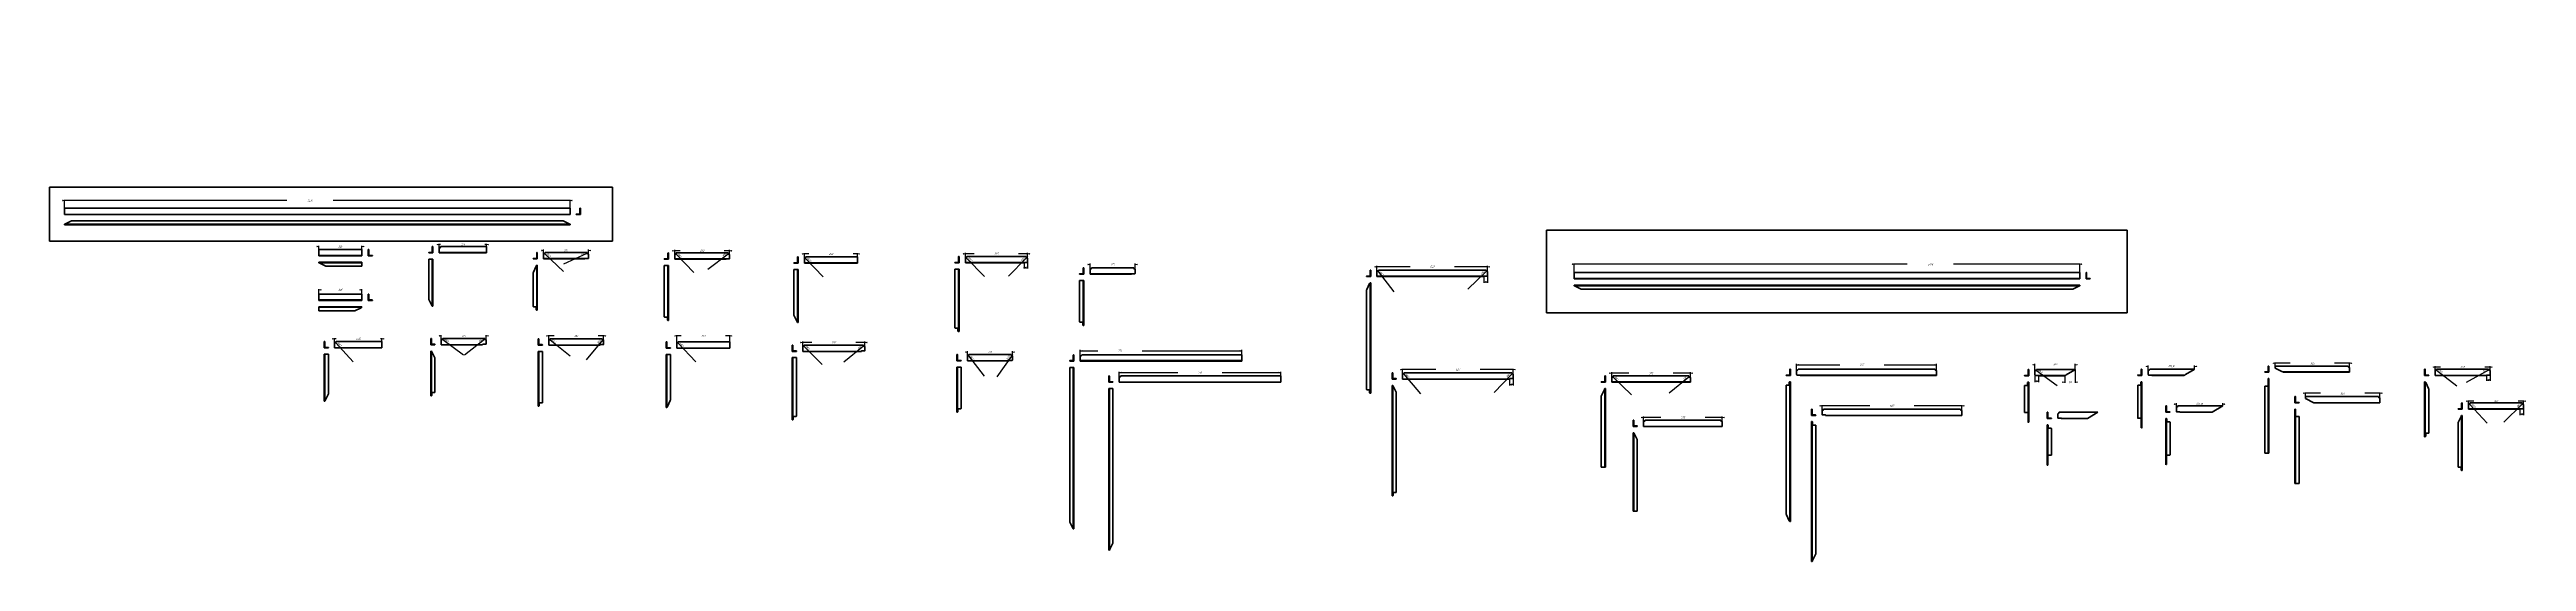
# Model space of a CAD drawing. Header units: millimetres. Extents: x -591 to 5315, y -924 to 297.
import ezdxf

# ---------------------------------------------------------------- set-up
doc = ezdxf.new("R2010")
doc.units = ezdxf.units.MM
doc.linetypes.add('K5LT_BASIC', pattern=[0])
doc.linetypes.add('K5LT_THIN', pattern=[0])
doc.layers.add('Системный слой', color=7, linetype='Continuous')
doc.layers.add('Системный слой (1)', color=7, linetype='Continuous', true_color=0x909090)
doc.styles.add('KDIMTEXTSTYLE', font='GOST_AU.SHX', dxfattribs={"width": 0.96, "oblique": 15, "height": 5})
doc.dimstyles.new('KDIMSTYLE (0.50)', dxfattribs={"dimtxt": 5, "dimasz": 1, "dimexe": 2, "dimexo": 0, "dimgap": 1, "dimtad": 1, "dimlfac": 2, "dimtxsty": 'KDIMTEXTSTYLE', "dimsah": 1, "dimcen": 0, "dimdle": 1, "dimadec": 0, "dimazin": 0, "dimtfac": 0.667, "dimtmove": 0, "dimatfit": 3, "dimfxl": 1, "dimtvp": 1, "dimtolj": 1, "dimtzin": 0, "dimarcsym": 0})

# ---------------------------------------------------------------- blocks, each defined once
blk = doc.blocks.new('U0')
at = {"layer": 'Системный слой (1)', "color": 5, "linetype": 'K5LT_BASIC', "lineweight": 60, "true_color": 0x0000ff}
for p, q in [((-591, -31.1), (751, -31.1)), ((-591, -159.7), (-591, -31.1)), ((751, -31.1), (751, -159.7)), ((751, -159.7), (-591, -159.7))]:
    blk.add_line(p, q, dxfattribs=at)
blk = doc.blocks.new('KDIMARROW_01')
at = {"layer": 'Системный слой'}
blk.add_hatch(color=0, dxfattribs=at).paths.add_polyline_path([(-5, -0.7), (0, 0), (-5, 0.7), (-4.5, 0)])
at = {"layer": 'Системный слой', "color": 0, "linetype": 'K5LT_THIN', "lineweight": 18}
for p, q in [((-4.5, 0), (-5, 0.7)), ((-5, 0.7), (0, 0)), ((0, 0), (-5, -0.7)), ((-5, -0.7), (-4.5, 0))]:
    blk.add_line(p, q, dxfattribs=at)
at = {"layer": 'Системный слой (1)', "color": 0, "linetype": 'K5LT_THIN', "lineweight": 18}
blk.add_line((0, 0), (-1, 0), dxfattribs=at)
blk = doc.blocks.new('KDIMARROW_02')
at = {"layer": 'Системный слой'}
blk.add_hatch(color=0, dxfattribs=at).paths.add_polyline_path([(4.5, 0), (5, 0.7), (0, 0), (5, -0.7)])
at = {"layer": 'Системный слой', "color": 0, "linetype": 'K5LT_THIN', "lineweight": 18}
for p, q in [((5, 0.7), (0, 0)), ((0, 0), (5, -0.7)), ((0, 0), (7, 0)), ((4.5, 0), (5, 0.7)), ((5, -0.7), (4.5, 0))]:
    blk.add_line(p, q, dxfattribs=at)
at = {"layer": 'Системный слой (1)', "color": 0, "linetype": 'K5LT_THIN', "lineweight": 18}
blk.add_line((0, 0), (-1, 0), dxfattribs=at)
blk = doc.blocks.new('U1')
at = {"layer": 'Системный слой (1)', "color": 5, "linetype": 'K5LT_BASIC', "lineweight": 60, "true_color": 0x0000ff}
for p, q in [((2978, -133.6), (4363, -133.6)), ((2978, -331.1), (2978, -133.6)), ((4363, -133.6), (4363, -331.1)), ((4363, -331.1), (2978, -331.1))]:
    blk.add_line(p, q, dxfattribs=at)

msp = doc.modelspace()

# ---------------------------------------------------------------- linework, layer by layer
at = {"layer": 'Системный слой (1)', "color": 5, "linetype": 'K5LT_BASIC', "lineweight": 60, "true_color": 0x0000ff}
for p, q in [((-554.9682, -81.3575), (650.0318, -81.3575)), ((-554.9682, -81.3575), (-554.9682, -96.3575)), ((-554.9682, -96.3575), (650.0318, -96.3575)), ((-552.9093, -118.8575), (-538.4976, -111.8575)), ((-537.4682, -111.3575), (-538.4976, -111.8575)), ((-537.4682, -111.3575), (632.5318, -111.3575)), ((633.5613, -111.8575), (632.5318, -111.3575)), ((633.5613, -111.8575), (647.973, -118.8575)), ((650.0318, -81.3575), (650.0318, -96.3575)), ((665.0318, -95.8575), (665.0318, -96.3575)), ((665.0318, -96.3575), (673.5318, -96.3575)), ((672.5318, -95.3575), (665.5318, -95.3575)), ((673.5318, -94.3575), (673.5318, -81.8575)), ((673.5318, -94.3575), (673.5318, -96.3575)), ((675.0318, -96.3575), (673.5318, -96.3575)), ((674.0318, -81.3575), (675.0318, -81.3575)), ((675.0318, -81.3575), (675.0318, -96.3575)), ((-554.9682, -119.8575), (-552.9093, -118.8575)), ((-554.9682, -120.3575), (-554.9682, -119.8575)), ((-554.9682, -119.8575), (650.0318, -119.8575)), ((-554.9682, -120.3575), (-554.9682, -121.3575)), ((-554.9682, -121.3575), (650.0318, -121.3575)), ((321.5069, -173.5116), (321.5069, -186.0116)), ((323.0069, -173.0116), (322.0069, -173.0116)), ((323.0069, -188.0116), (323.0069, -173.0116)), ((338.0069, -186.0116), (338.0069, -176.5116)), ((450.5069, -173.0116), (341.5069, -173.0116)), ((450.5069, -173.0116), (450.5069, -173.5116)), ((450.5069, -173.5116), (450.5069, -186.0116)), ((647.973, -118.8575), (650.0318, -119.8575)), ((650.0318, -119.8575), (650.0318, -120.3575)), ((650.0318, -120.3575), (650.0318, -121.3575)), ((51.2567, -180.0116), (153.7567, -180.0116)), ((51.2567, -180.0116), (51.2567, -180.5116)), ((51.2567, -180.5116), (51.2567, -193.0116)), ((51.2567, -195.0116), (51.2567, -193.0116)), ((68.7567, -195.0116), (51.2567, -195.0116)), ((51.2567, -210.0116), (153.7567, -210.0116)), ((51.2567, -210.0116), (51.2567, -211.0116)), ((51.2567, -211.0116), (51.2567, -211.5116)), ((51.2567, -211.5116), (53.3155, -212.5116)), ((51.2567, -211.5116), (153.7567, -211.5116)), ((67.7273, -194.0116), (53.3155, -194.0116)), ((67.7273, -219.5116), (53.3155, -212.5116)), ((67.7273, -194.0116), (153.7567, -194.0116)), ((68.7567, -220.0116), (67.7273, -219.5116)), ((68.7567, -194.5116), (68.7567, -195.0116)), ((68.7567, -195.0116), (153.7567, -195.0116)), ((68.7567, -220.0116), (153.7567, -220.0116)), ((153.7567, -180.0116), (153.7567, -180.5116)), ((153.7567, -180.5116), (153.7567, -193.0116)), ((153.7567, -193.0116), (153.7567, -194.0116)), ((153.7567, -194.0116), (153.7567, -194.5116)), ((153.7567, -194.5116), (153.7567, -195.0116)), ((153.7567, -210.0116), (153.7567, -211.0116)), ((153.7567, -211.0116), (153.7567, -211.5116)), ((153.7567, -211.5116), (153.7567, -212.5116)), ((153.7567, -212.5116), (153.7567, -219.5116)), ((153.7567, -219.5116), (153.7567, -220.0116)), ((168.7567, -195.0116), (168.7567, -180.0116)), ((168.7567, -180.0116), (169.7567, -180.0116)), ((170.2567, -195.0116), (168.7567, -195.0116)), ((170.2567, -180.5116), (170.2567, -193.0116)), ((170.2567, -195.0116), (170.2567, -193.0116)), ((178.7567, -195.0116), (170.2567, -195.0116)), ((178.2567, -194.0116), (171.2567, -194.0116)), ((178.7567, -194.5116), (178.7567, -195.0116)), ((313.0069, -187.5116), (313.0069, -188.0116)), ((321.5069, -188.0116), (313.0069, -188.0116)), ((313.0069, -298.0116), (313.0069, -203.0116)), ((313.0069, -203.0116), (313.5069, -203.0116)), ((320.5069, -187.0116), (313.5069, -187.0116)), ((313.5069, -203.0116), (320.5069, -203.0116)), ((320.5069, -203.0116), (321.5069, -203.0116)), ((321.5069, -188.0116), (321.5069, -186.0116)), ((321.5069, -188.0116), (323.0069, -188.0116)), ((321.5069, -203.0116), (321.5069, -206.4757)), ((321.5069, -203.0116), (323.0069, -203.0116)), ((321.5069, -315.5116), (321.5069, -206.4757)), ((322.0069, -206.5116), (323.0069, -206.5116)), ((323.0069, -206.5116), (323.0069, -203.0116)), ((323.0069, -315.5116), (323.0069, -206.5116)), ((338.0069, -187.0116), (338.0069, -186.0116)), ((434.0364, -187.0116), (338.0069, -187.0116)), ((338.0069, -187.5116), (338.0069, -187.0116)), ((338.0069, -188.0116), (338.0069, -187.5116)), ((433.0069, -188.0116), (338.0069, -188.0116)), ((433.0069, -187.5116), (433.0069, -188.0116)), ((450.5069, -188.0116), (433.0069, -188.0116)), ((448.4481, -187.0116), (434.0364, -187.0116)), ((450.5069, -188.0116), (450.5069, -186.0116)), ((562.0163, -202.5116), (562.0163, -202.0116)), ((572.0163, -202.5116), (562.0163, -202.5116)), ((562.0163, -235.0116), (562.5163, -233.9822)), ((562.0163, -316.0116), (562.0163, -235.0116)), ((569.5163, -201.5116), (562.5163, -201.5116)), ((569.5163, -219.5705), (562.5163, -233.9822)), ((572.0163, -201.5116), (569.5163, -201.5116)), ((570.5163, -217.5116), (569.5163, -219.5705)), ((570.5163, -191.0116), (570.5163, -188.0116)), ((570.5163, -200.5116), (570.5163, -191.0116)), ((570.5163, -191.0116), (572.0163, -191.0116)), ((570.5163, -217.5116), (572.0163, -217.5116)), ((570.5163, -220.9757), (570.5163, -217.5116)), ((570.5163, -321.0475), (570.5163, -220.9757)), ((571.0163, -187.5116), (572.0163, -187.5116)), ((571.0163, -221.0116), (572.0163, -221.0116)), ((572.0163, -187.5116), (572.0163, -191.0116)), ((572.0163, -191.0116), (572.0163, -200.5116)), ((572.0163, -201.5116), (572.0163, -200.5116)), ((572.0163, -201.5116), (572.0163, -202.0116)), ((572.0163, -202.0116), (572.0163, -202.5116)), ((572.0163, -217.5116), (572.0163, -221.0116)), ((572.0163, -321.0116), (572.0163, -221.0116)), ((587.0163, -191.0116), (587.0163, -200.5116)), ((587.0163, -202.5116), (587.0163, -200.5116)), ((604.5163, -202.5116), (587.0163, -202.5116)), ((589.0751, -201.5116), (603.4868, -201.5116)), ((690.5163, -187.5116), (590.5163, -187.5116)), ((686.0163, -201.5116), (603.4868, -201.5116)), ((604.5163, -202.0116), (604.5163, -202.5116)), ((685.5163, -202.5116), (604.5163, -202.5116)), ((685.5163, -202.5116), (685.5163, -202.0116)), ((693.0163, -201.5116), (686.0163, -201.5116)), ((694.0163, -200.5116), (694.0163, -191.0116)), ((874.6122, -202.7616), (874.6122, -203.2616)), ((884.6122, -203.2616), (874.6122, -203.2616)), ((874.6122, -340.7616), (874.6122, -218.2616)), ((874.6122, -218.2616), (875.1122, -218.2616)), ((882.1122, -202.2616), (875.1122, -202.2616)), ((875.1122, -218.2616), (882.1122, -218.2616)), ((884.6122, -202.2616), (882.1122, -202.2616)), ((882.1122, -218.2616), (883.1122, -218.2616)), ((883.1122, -188.7616), (883.1122, -191.7616)), ((883.1122, -191.7616), (883.1122, -201.2616)), ((883.1122, -191.7616), (884.6122, -191.7616)), ((883.1122, -218.2616), (884.6122, -218.2616)), ((883.1122, -218.2616), (883.1122, -221.7257)), ((883.1122, -345.7975), (883.1122, -221.7257)), ((883.6122, -188.2616), (884.6122, -188.2616)), ((883.6122, -221.7616), (884.6122, -221.7616)), ((884.6122, -191.7616), (884.6122, -188.2616)), ((884.6122, -201.2616), (884.6122, -191.7616)), ((884.6122, -201.2616), (884.6122, -202.2616)), ((884.6122, -202.7616), (884.6122, -202.2616)), ((884.6122, -203.2616), (884.6122, -202.7616)), ((884.6122, -221.7616), (884.6122, -218.2616)), ((884.6122, -345.7616), (884.6122, -221.7616)), ((899.6122, -201.2616), (899.6122, -191.7616)), ((899.6122, -202.2616), (899.6122, -201.2616)), ((1022.6122, -202.2616), (899.6122, -202.2616)), ((899.6122, -202.7616), (899.6122, -202.2616)), ((899.6122, -203.2616), (899.6122, -202.7616)), ((1022.1122, -203.2616), (899.6122, -203.2616)), ((1027.1122, -188.2616), (903.1122, -188.2616)), ((1022.1122, -202.7616), (1022.1122, -203.2616)), ((1029.6122, -202.2616), (1022.6122, -202.2616)), ((1030.6122, -191.7616), (1030.6122, -201.2616)), ((1183.7386, -212.2616), (1183.7386, -212.7616)), ((1192.2386, -212.7616), (1183.7386, -212.7616)), ((1183.7386, -336.7616), (1183.7386, -227.7616)), ((1183.7386, -227.7616), (1184.2386, -227.7616)), ((1191.2386, -211.7616), (1184.2386, -211.7616)), ((1184.2386, -227.7616), (1191.2386, -227.7616)), ((1191.2386, -227.7616), (1192.2386, -227.7616)), ((1192.2386, -210.7616), (1192.2386, -198.2616)), ((1192.2386, -210.7616), (1192.2386, -212.7616)), ((1193.7386, -212.7616), (1192.2386, -212.7616)), ((1192.2386, -227.7616), (1192.2386, -231.2257)), ((1192.2386, -227.7616), (1193.7386, -227.7616)), ((1192.2386, -354.2616), (1192.2386, -231.2257)), ((1192.7386, -197.7616), (1193.7386, -197.7616)), ((1192.7386, -231.2616), (1193.7386, -231.2616)), ((1193.7386, -197.7616), (1193.7386, -212.7616)), ((1193.7386, -227.7616), (1193.7386, -231.2616)), ((1193.7386, -354.2616), (1193.7386, -231.2616)), ((1208.7386, -210.7616), (1208.7386, -201.2616)), ((1208.7386, -211.7616), (1208.7386, -210.7616)), ((1318.768, -211.7616), (1208.7386, -211.7616)), ((1208.7386, -212.2616), (1208.7386, -211.7616)), ((1208.7386, -212.7616), (1208.7386, -212.2616)), ((1317.7386, -212.7616), (1208.7386, -212.7616)), ((1335.2386, -197.7616), (1212.2386, -197.7616)), ((1317.7386, -212.2616), (1317.7386, -212.7616)), ((1335.2386, -212.7616), (1317.7386, -212.7616)), ((1333.1798, -211.7616), (1318.768, -211.7616)), ((1335.2386, -198.2616), (1335.2386, -197.7616)), ((1335.2386, -210.7616), (1335.2386, -198.2616)), ((1335.2386, -210.7616), (1335.2386, -212.7616)), ((1567.5442, -212.0116), (1567.5442, -211.5116)), ((1577.5442, -212.0116), (1567.5442, -212.0116)), ((1567.5442, -367.0116), (1567.5442, -227.0116)), ((1567.5442, -227.0116), (1568.0442, -227.0116)), ((1575.0442, -211.0116), (1568.0442, -211.0116)), ((1568.0442, -227.0116), (1575.0442, -227.0116)), ((1577.5442, -211.0116), (1575.0442, -211.0116)), ((1575.0442, -227.0116), (1576.0442, -227.0116)), ((1576.0442, -197.5116), (1576.0442, -200.5116)), ((1576.0442, -210.0116), (1576.0442, -200.5116)), ((1576.0442, -200.5116), (1577.5442, -200.5116)), ((1576.0442, -227.0116), (1576.0442, -230.4757)), ((1576.0442, -227.0116), (1577.5442, -227.0116)), ((1576.0442, -372.0475), (1576.0442, -230.4757)), ((1576.5442, -197.0116), (1577.5442, -197.0116)), ((1576.5442, -230.5116), (1577.5442, -230.5116)), ((1577.5442, -200.5116), (1577.5442, -197.0116)), ((1577.5442, -200.5116), (1577.5442, -210.0116)), ((1577.5442, -210.0116), (1577.5442, -211.0116)), ((1577.5442, -211.5116), (1577.5442, -211.0116)), ((1577.5442, -211.5116), (1577.5442, -212.0116)), ((1577.5442, -230.5116), (1577.5442, -227.0116)), ((1577.5442, -372.0116), (1577.5442, -230.5116)), ((1592.5442, -210.0116), (1592.5442, -200.5116)), ((1592.5442, -211.0116), (1592.5442, -210.0116)), ((1592.5442, -211.5116), (1592.5442, -211.0116)), ((1733.0442, -211.0116), (1592.5442, -211.0116)), ((1592.5442, -212.0116), (1592.5442, -211.5116)), ((1732.5442, -212.0116), (1592.5442, -212.0116)), ((1737.5442, -197.0116), (1596.0442, -197.0116)), ((1732.5442, -212.0116), (1732.5442, -211.5116)), ((1740.0442, -211.0116), (1733.0442, -211.0116)), ((1741.0442, -210.0116), (1741.0442, -200.5116)), ((1873.4056, -224.2616), (1873.4056, -227.2616)), ((1873.4056, -227.2616), (1874.9056, -227.2616)), ((1873.4056, -236.7616), (1873.4056, -227.2616)), ((1873.9056, -223.7616), (1874.9056, -223.7616)), ((1874.9056, -223.7616), (1874.9056, -227.2616)), ((1874.9056, -227.2616), (1874.9056, -236.7616)), ((1889.9056, -236.7616), (1889.9056, -227.2616)), ((1993.9056, -223.7616), (1893.4056, -223.7616)), ((1997.4056, -236.7616), (1997.4056, -227.2616)), ((2557.5045, -232.7616), (2557.5045, -229.7616)), ((2557.5045, -242.2616), (2557.5045, -232.7616)), ((2559.0045, -232.7616), (2557.5045, -232.7616)), ((2559.0045, -229.2616), (2558.0045, -229.2616)), ((2559.0045, -229.2616), (2559.0045, -232.7616)), ((2559.0045, -232.7616), (2559.0045, -242.2616)), ((2574.0045, -232.7616), (2574.0045, -242.2616)), ((2834.0045, -229.2616), (2577.5045, -229.2616)), ((2837.5045, -242.2616), (2837.5045, -232.7616)), ((3044.5728, -234.7616), (4249.5728, -234.7616)), ((3044.5728, -234.7616), (3044.5728, -235.2616)), ((3044.5728, -235.2616), (3044.5728, -247.7616)), ((4249.5728, -234.7616), (4249.5728, -235.2616)), ((4249.5728, -235.2616), (4249.5728, -247.7616)), ((4264.5728, -234.7616), (4265.5728, -234.7616)), ((4264.5728, -249.7616), (4264.5728, -234.7616)), ((4266.0728, -235.2616), (4266.0728, -247.7616)), ((153.7567, -286.3827), (51.2567, -286.3827)), ((51.2567, -286.3827), (51.2567, -286.8827)), ((51.2567, -286.8827), (51.2567, -299.3827)), ((153.7567, -286.3827), (153.7567, -286.8827)), ((153.7567, -286.8827), (153.7567, -299.3827)), ((168.7567, -301.3827), (168.7567, -286.3827)), ((168.7567, -286.3827), (169.7567, -286.3827)), ((170.2567, -286.8827), (170.2567, -299.3827)), ((1864.9056, -238.7616), (1864.9056, -238.2616)), ((1874.9056, -238.7616), (1864.9056, -238.7616)), ((1864.9056, -352.7616), (1864.9056, -253.7616)), ((1864.9056, -253.7616), (1865.4056, -253.7616)), ((1872.4056, -237.7616), (1865.4056, -237.7616)), ((1865.4056, -253.7616), (1872.4056, -253.7616)), ((1874.9056, -237.7616), (1872.4056, -237.7616)), ((1872.4056, -253.7616), (1873.4056, -253.7616)), ((1873.4056, -253.7616), (1873.4056, -257.2257)), ((1873.4056, -253.7616), (1874.9056, -253.7616)), ((1873.4056, -357.7975), (1873.4056, -257.2257)), ((1873.9056, -257.2616), (1874.9056, -257.2616)), ((1874.9056, -236.7616), (1874.9056, -237.7616)), ((1874.9056, -238.2616), (1874.9056, -237.7616)), ((1874.9056, -238.2616), (1874.9056, -238.7616)), ((1874.9056, -253.7616), (1874.9056, -257.2616)), ((1874.9056, -357.7616), (1874.9056, -257.2616)), ((1889.9056, -237.7616), (1889.9056, -236.7616)), ((1989.4056, -237.7616), (1889.9056, -237.7616)), ((1889.9056, -238.2616), (1889.9056, -237.7616)), ((1889.9056, -238.7616), (1889.9056, -238.2616)), ((1988.9056, -238.7616), (1889.9056, -238.7616)), ((1988.9056, -238.7616), (1988.9056, -238.2616)), ((1996.4056, -237.7616), (1989.4056, -237.7616)), ((2549.0045, -244.2616), (2549.0045, -243.7616)), ((2549.0045, -244.2616), (2559.0045, -244.2616)), ((2549.5045, -275.7322), (2549.0045, -276.7616)), ((2549.0045, -514.2616), (2549.0045, -276.7616)), ((2549.5045, -243.2616), (2556.5045, -243.2616)), ((2556.5045, -261.3205), (2549.5045, -275.7322)), ((2556.5045, -243.2616), (2559.0045, -243.2616)), ((2556.5045, -261.3205), (2557.5045, -259.2616)), ((2557.5045, -262.7258), (2557.5045, -259.2616)), ((2559.0045, -259.2616), (2557.5045, -259.2616)), ((2557.5045, -519.2975), (2557.5045, -262.7258)), ((2559.0045, -262.7616), (2558.0045, -262.7616)), ((2559.0045, -243.2616), (2559.0045, -242.2616)), ((2559.0045, -243.2616), (2559.0045, -243.7616)), ((2559.0045, -243.7616), (2559.0045, -244.2616)), ((2559.0045, -259.2616), (2559.0045, -262.7616)), ((2559.0045, -519.2616), (2559.0045, -262.7616)), ((2574.0045, -242.2616), (2574.0045, -244.2616)), ((2574.0045, -244.2616), (2591.5045, -244.2616)), ((2576.0634, -243.2616), (2590.4751, -243.2616)), ((2829.5045, -243.2616), (2590.4751, -243.2616)), ((2591.5045, -243.7616), (2591.5045, -244.2616)), ((2829.0045, -244.2616), (2591.5045, -244.2616)), ((2829.0045, -244.2616), (2829.0045, -243.7616)), ((2836.5045, -243.2616), (2829.5045, -243.2616)), ((3044.5728, -249.7616), (3044.5728, -247.7616)), ((3044.5728, -249.7616), (3062.0728, -249.7616)), ((3044.5728, -264.7616), (4249.5728, -264.7616)), ((3044.5728, -264.7616), (3044.5728, -265.7616)), ((3044.5728, -265.7616), (3044.5728, -266.2616)), ((3044.5728, -266.2616), (4249.5728, -266.2616)), ((3046.6316, -267.2616), (3044.5728, -266.2616)), ((3061.0434, -248.7616), (3046.6316, -248.7616)), ((3061.0434, -274.2616), (3046.6316, -267.2616)), ((3061.0434, -248.7616), (4233.1022, -248.7616)), ((3061.0434, -274.2616), (3062.0728, -274.7616)), ((3062.0728, -249.2616), (3062.0728, -249.7616)), ((3062.0728, -249.7616), (4232.0728, -249.7616)), ((3062.0728, -274.7616), (4232.0728, -274.7616)), ((4232.0728, -249.2616), (4232.0728, -249.7616)), ((4232.0728, -249.7616), (4249.5728, -249.7616)), ((4232.0728, -274.7616), (4233.1022, -274.2616)), ((4247.5139, -248.7616), (4233.1022, -248.7616)), ((4247.5139, -267.2616), (4233.1022, -274.2616)), ((4249.5728, -266.2616), (4247.5139, -267.2616)), ((4249.5728, -249.7616), (4249.5728, -247.7616)), ((4249.5728, -264.7616), (4249.5728, -265.7616)), ((4249.5728, -265.7616), (4249.5728, -266.2616)), ((4266.0728, -249.7616), (4264.5728, -249.7616)), ((4266.0728, -249.7616), (4266.0728, -247.7616)), ((4266.0728, -249.7616), (4274.5728, -249.7616)), ((4274.0728, -248.7616), (4267.0728, -248.7616)), ((4274.5728, -249.2616), (4274.5728, -249.7616)), ((51.2567, -299.3827), (51.2567, -300.3827)), ((137.2861, -300.3827), (51.2567, -300.3827)), ((51.2567, -300.3827), (51.2567, -300.8827)), ((51.2567, -300.8827), (51.2567, -301.3827)), ((136.2567, -301.3827), (51.2567, -301.3827)), ((51.2567, -316.3827), (51.2567, -317.3827)), ((153.7567, -316.3827), (51.2567, -316.3827)), ((51.2567, -317.3827), (51.2567, -317.8827)), ((51.2567, -317.8827), (51.2567, -318.8827)), ((153.7567, -317.8827), (51.2567, -317.8827)), ((51.2567, -318.8827), (51.2567, -325.8827)), ((51.2567, -325.8827), (51.2567, -326.3827)), ((136.2567, -326.3827), (51.2567, -326.3827)), ((136.2567, -300.8827), (136.2567, -301.3827)), ((136.2567, -301.3827), (153.7567, -301.3827)), ((136.2567, -326.3827), (137.2861, -325.8827)), ((137.2861, -300.3827), (151.6979, -300.3827)), ((137.2861, -325.8827), (151.6979, -318.8827)), ((153.7567, -317.8827), (151.6979, -318.8827)), ((153.7567, -301.3827), (153.7567, -299.3827)), ((153.7567, -316.3827), (153.7567, -317.3827)), ((153.7567, -317.3827), (153.7567, -317.8827)), ((178.7567, -301.3827), (168.7567, -301.3827)), ((171.2567, -300.3827), (178.2567, -300.3827)), ((178.7567, -300.8827), (178.7567, -301.3827)), ((313.5069, -299.041), (313.0069, -298.0116)), ((320.5069, -313.4528), (313.5069, -299.041)), ((320.5069, -313.4528), (321.5069, -315.5116)), ((322.0069, -315.5116), (321.5069, -315.5116)), ((323.0069, -315.5116), (322.0069, -315.5116)), ((562.5163, -316.5116), (562.0163, -316.0116)), ((569.5163, -316.5116), (562.5163, -316.5116)), ((569.5163, -323.5116), (569.5163, -316.5116)), ((569.5163, -323.5116), (570.5163, -324.5116)), ((570.5163, -324.5116), (570.5163, -321.0475)), ((570.5163, -324.5116), (572.0163, -324.5116)), ((571.0163, -321.0116), (572.0163, -321.0116)), ((572.0163, -321.0116), (572.0163, -324.5116)), ((875.1122, -341.2616), (874.6122, -340.7616)), ((882.1122, -341.2616), (875.1122, -341.2616)), ((882.1122, -348.2616), (882.1122, -341.2616)), ((882.1122, -348.2616), (883.1122, -349.2616)), ((883.1122, -345.7975), (883.1122, -349.2616)), ((883.1122, -349.2616), (884.6122, -349.2616)), ((883.6122, -345.7616), (884.6122, -345.7616)), ((884.6122, -349.2616), (884.6122, -345.7616)), ((1184.2386, -337.791), (1183.7386, -336.7616)), ((1191.2386, -352.2028), (1184.2386, -337.791)), ((1191.2386, -352.2028), (1192.2386, -354.2616)), ((1192.2386, -354.2616), (1192.7386, -354.2616)), ((1192.7386, -354.2616), (1193.7386, -354.2616)), ((1865.4056, -353.2616), (1864.9056, -352.7616)), ((1872.4056, -353.2616), (1865.4056, -353.2616)), ((1872.4056, -360.2616), (1872.4056, -353.2616)), ((63.7567, -414.5999), (63.7567, -399.5999)), ((63.7567, -399.5999), (64.7567, -399.5999)), ((65.2567, -400.0999), (65.2567, -412.5999)), ((65.2567, -414.5999), (65.2567, -412.5999)), ((88.7567, -403.0999), (88.7567, -414.5999)), ((201.2567, -399.5999), (92.2567, -399.5999)), ((201.2567, -414.5999), (201.2567, -399.5999)), ((318.0069, -392.0999), (318.0069, -395.5999)), ((319.0069, -392.0999), (318.0069, -392.0999)), ((319.5069, -395.5999), (318.0069, -395.5999)), ((318.0069, -395.5999), (318.0069, -405.0999)), ((318.0069, -406.0999), (318.0069, -405.0999)), ((318.0069, -406.0999), (318.0069, -406.5999)), ((318.0069, -406.0999), (320.5069, -406.0999)), ((318.0069, -406.5999), (318.0069, -407.0999)), ((318.0069, -407.0999), (328.0069, -407.0999)), ((319.5069, -395.5999), (319.5069, -392.5999)), ((319.5069, -405.0999), (319.5069, -395.5999)), ((320.5069, -406.0999), (327.5069, -406.0999)), ((328.0069, -407.0999), (328.0069, -406.5999)), ((343.0069, -407.0999), (343.0069, -395.5999)), ((441.5069, -407.0999), (343.0069, -407.0999)), ((446.5069, -392.0999), (346.5069, -392.0999)), ((441.5069, -406.5999), (441.5069, -407.0999)), ((449.0069, -406.0999), (442.0069, -406.0999)), ((450.0069, -395.5999), (450.0069, -405.0999)), ((575.1555, -392.8499), (574.1555, -392.8499)), ((574.1555, -392.8499), (574.1555, -396.3499)), ((575.6555, -396.3499), (574.1555, -396.3499)), ((574.1555, -405.8499), (574.1555, -396.3499)), ((574.1555, -405.8499), (574.1555, -406.8499)), ((574.1555, -406.8499), (576.6555, -406.8499)), ((574.1555, -407.3499), (574.1555, -406.8499)), ((574.1555, -407.8499), (574.1555, -407.3499)), ((574.1555, -407.8499), (584.1555, -407.8499)), ((575.6555, -393.3499), (575.6555, -396.3499)), ((575.6555, -396.3499), (575.6555, -405.8499)), ((576.6555, -406.8499), (583.6555, -406.8499)), ((584.1555, -407.3499), (584.1555, -407.8499)), ((599.1555, -396.3499), (599.1555, -407.8499)), ((721.6555, -407.8499), (599.1555, -407.8499)), ((726.6555, -392.8499), (602.6555, -392.8499)), ((721.6555, -407.8499), (721.6555, -407.3499)), ((722.1555, -406.8499), (729.1555, -406.8499)), ((730.1555, -405.8499), (730.1555, -396.3499)), ((880.6122, -400.3499), (879.6122, -400.3499)), ((879.6122, -400.3499), (879.6122, -415.3499)), ((881.1122, -413.3499), (881.1122, -400.8499)), ((881.1122, -413.3499), (881.1122, -415.3499)), ((904.6122, -403.8499), (904.6122, -415.3499)), ((1031.1122, -400.3499), (908.1122, -400.3499)), ((1031.1122, -400.3499), (1031.1122, -415.3499)), ((1179.7386, -407.8499), (1179.7386, -411.3499)), ((1180.7386, -407.8499), (1179.7386, -407.8499)), ((1179.7386, -411.3499), (1179.7386, -420.8499)), ((1181.2386, -411.3499), (1179.7386, -411.3499)), ((1181.2386, -408.3499), (1181.2386, -411.3499)), ((1181.2386, -420.8499), (1181.2386, -411.3499)), ((1204.7386, -411.3499), (1204.7386, -422.8499)), ((1349.7386, -407.8499), (1208.2386, -407.8499)), ((1353.2386, -411.3499), (1353.2386, -420.8499)), ((1568.0442, -367.5116), (1567.5442, -367.0116)), ((1575.0442, -367.5116), (1568.0442, -367.5116)), ((1575.0442, -374.5116), (1575.0442, -367.5116)), ((1575.0442, -374.5116), (1576.0442, -375.5116)), ((1576.0442, -372.0475), (1576.0442, -375.5116)), ((1576.0442, -375.5116), (1577.5442, -375.5116)), ((1576.5442, -372.0116), (1577.5442, -372.0116)), ((1577.5442, -375.5116), (1577.5442, -372.0116)), ((1872.4056, -360.2616), (1873.4056, -361.2616)), ((1873.4056, -357.7975), (1873.4056, -361.2616)), ((1873.4056, -361.2616), (1874.9056, -361.2616)), ((1873.9056, -357.7616), (1874.9056, -357.7616)), ((1874.9056, -357.7616), (1874.9056, -361.2616)), ((65.2567, -414.5999), (63.7567, -414.5999)), ((65.2567, -429.5999), (63.7567, -429.5999)), ((63.7567, -433.0999), (63.7567, -429.5999)), ((63.7567, -542.0999), (63.7567, -433.0999)), ((64.7567, -433.0999), (63.7567, -433.0999)), ((65.2567, -414.5999), (73.7567, -414.5999)), ((66.2567, -429.5999), (65.2567, -429.5999)), ((65.2567, -429.5999), (65.2567, -433.064)), ((65.2567, -542.0999), (65.2567, -433.064)), ((66.2567, -413.5999), (73.2567, -413.5999)), ((73.2567, -429.5999), (66.2567, -429.5999)), ((73.7567, -429.5999), (73.2567, -429.5999)), ((73.7567, -414.0999), (73.7567, -414.5999)), ((73.7567, -524.5999), (73.7567, -429.5999)), ((201.2567, -414.5999), (88.7567, -414.5999)), ((318.0069, -422.0999), (318.0069, -425.5999)), ((319.5069, -422.0999), (318.0069, -422.0999)), ((319.0069, -425.5999), (318.0069, -425.5999)), ((318.0069, -525.5999), (318.0069, -425.5999)), ((319.5069, -422.0999), (320.5069, -424.1587)), ((319.5069, -425.564), (319.5069, -422.0999)), ((319.5069, -525.6358), (319.5069, -425.564)), ((320.5069, -424.1587), (327.5069, -438.5705)), ((328.0069, -439.5999), (327.5069, -438.5705)), ((328.0069, -520.5999), (328.0069, -439.5999)), ((575.6555, -422.8499), (574.1555, -422.8499)), ((574.1555, -422.8499), (574.1555, -426.3499)), ((575.1555, -426.3499), (574.1555, -426.3499)), ((574.1555, -550.3499), (574.1555, -426.3499)), ((576.6555, -422.8499), (575.6555, -422.8499)), ((575.6555, -422.8499), (575.6555, -426.314)), ((575.6555, -550.3858), (575.6555, -426.314)), ((583.6555, -422.8499), (576.6555, -422.8499)), ((584.1555, -422.8499), (583.6555, -422.8499)), ((584.1555, -545.3499), (584.1555, -422.8499)), ((879.6122, -415.3499), (881.1122, -415.3499)), ((879.6122, -430.3499), (879.6122, -433.8499)), ((881.1122, -430.3499), (879.6122, -430.3499)), ((879.6122, -556.8499), (879.6122, -433.8499)), ((880.6122, -433.8499), (879.6122, -433.8499)), ((881.1122, -415.3499), (889.6122, -415.3499)), ((881.1122, -430.3499), (881.1122, -433.814)), ((882.1122, -430.3499), (881.1122, -430.3499)), ((881.1122, -556.8499), (881.1122, -433.814)), ((882.1122, -414.3499), (889.1122, -414.3499)), ((889.1122, -430.3499), (882.1122, -430.3499)), ((889.6122, -430.3499), (889.1122, -430.3499)), ((889.6122, -414.8499), (889.6122, -415.3499)), ((889.6122, -539.3499), (889.6122, -430.3499)), ((1031.1122, -415.3499), (904.6122, -415.3499)), ((1179.7386, -420.8499), (1179.7386, -421.8499)), ((1179.7386, -422.3499), (1179.7386, -421.8499)), ((1179.7386, -421.8499), (1182.2386, -421.8499)), ((1179.7386, -422.3499), (1179.7386, -422.8499)), ((1179.7386, -422.8499), (1189.7386, -422.8499)), ((1181.2386, -437.8499), (1179.7386, -437.8499)), ((1179.7386, -437.8499), (1179.7386, -441.3499)), ((1179.7386, -582.8499), (1179.7386, -441.3499)), ((1180.7386, -441.3499), (1179.7386, -441.3499)), ((1182.2386, -437.8499), (1181.2386, -437.8499)), ((1181.2386, -437.8499), (1181.2386, -441.314)), ((1181.2386, -582.8858), (1181.2386, -441.314)), ((1182.2386, -421.8499), (1189.2386, -421.8499)), ((1189.2386, -437.8499), (1182.2386, -437.8499)), ((1189.7386, -437.8499), (1189.2386, -437.8499)), ((1189.7386, -422.8499), (1189.7386, -422.3499)), ((1189.7386, -577.8499), (1189.7386, -437.8499)), ((1344.7386, -422.8499), (1204.7386, -422.8499)), ((1344.7386, -422.3499), (1344.7386, -422.8499)), ((1352.2386, -421.8499), (1345.2386, -421.8499)), ((1572.5442, -430.3499), (1572.5442, -433.8499)), ((1573.5442, -430.3499), (1572.5442, -430.3499)), ((1572.5442, -433.8499), (1572.5442, -443.3499)), ((1574.0442, -433.8499), (1572.5442, -433.8499)), ((1572.5442, -443.3499), (1572.5442, -444.3499)), ((1572.5442, -444.3499), (1575.0442, -444.3499)), ((1572.5442, -444.8499), (1572.5442, -444.3499)), ((1572.5442, -444.8499), (1572.5442, -445.3499)), ((1572.5442, -445.3499), (1582.5442, -445.3499)), ((1572.5442, -460.3499), (1572.5442, -463.8499)), ((1574.0442, -460.3499), (1572.5442, -460.3499)), ((1573.5442, -463.8499), (1572.5442, -463.8499)), ((1572.5442, -564.3499), (1572.5442, -463.8499)), ((1574.0442, -430.8499), (1574.0442, -433.8499)), ((1574.0442, -443.3499), (1574.0442, -433.8499)), ((1575.0442, -460.3499), (1574.0442, -460.3499)), ((1574.0442, -460.3499), (1574.0442, -463.814)), ((1574.0442, -564.3858), (1574.0442, -463.814)), ((1575.0442, -444.3499), (1582.0442, -444.3499)), ((1582.0442, -460.3499), (1575.0442, -460.3499)), ((1582.5442, -460.3499), (1582.0442, -460.3499)), ((1582.5442, -445.3499), (1582.5442, -444.8499)), ((1582.5442, -559.3499), (1582.5442, -460.3499)), ((1597.5442, -433.8499), (1597.5442, -445.3499)), ((1696.5442, -445.3499), (1597.5442, -445.3499)), ((1701.5442, -430.3499), (1601.0442, -430.3499)), ((1696.5442, -444.8499), (1696.5442, -445.3499)), ((1704.0442, -444.3499), (1697.0442, -444.3499)), ((1705.0442, -433.8499), (1705.0442, -443.3499)), ((1841.497, -445.5999), (1841.497, -446.0999)), ((1849.997, -446.0999), (1841.497, -446.0999)), ((1841.497, -461.0999), (1841.997, -461.0999)), ((1841.497, -829.0999), (1841.497, -461.0999)), ((1848.997, -445.0999), (1841.997, -445.0999)), ((1841.997, -461.0999), (1848.997, -461.0999)), ((1848.997, -461.0999), (1849.997, -461.0999)), ((1849.997, -444.0999), (1849.997, -431.5999)), ((1849.997, -444.0999), (1849.997, -446.0999)), ((1851.497, -446.0999), (1849.997, -446.0999)), ((1849.997, -461.0999), (1851.497, -461.0999)), ((1849.997, -461.0999), (1849.997, -464.564)), ((1849.997, -846.5999), (1849.997, -464.564)), ((1850.497, -431.0999), (1851.497, -431.0999)), ((1850.497, -464.5999), (1851.497, -464.5999)), ((1851.497, -431.0999), (1851.497, -446.0999)), ((1851.497, -464.5999), (1851.497, -461.0999)), ((1851.497, -846.5999), (1851.497, -464.5999)), ((1866.497, -444.0999), (1866.497, -434.5999)), ((1866.497, -445.0999), (1866.497, -444.0999)), ((2235.5264, -445.0999), (1866.497, -445.0999)), ((1866.497, -445.5999), (1866.497, -445.0999)), ((1866.497, -446.0999), (1866.497, -445.5999)), ((2234.497, -446.0999), (1866.497, -446.0999)), ((2251.997, -431.0999), (1869.997, -431.0999)), ((2234.497, -445.5999), (2234.497, -446.0999)), ((2251.997, -446.0999), (2234.497, -446.0999)), ((2249.9381, -445.0999), (2235.5264, -445.0999)), ((2251.997, -431.5999), (2251.997, -431.0999)), ((2251.997, -444.0999), (2251.997, -431.5999)), ((2251.997, -444.0999), (2251.997, -446.0999)), ((3558.1571, -468.9049), (3558.1571, -465.9049)), ((3558.1571, -478.4049), (3558.1571, -468.9049)), ((3559.6571, -468.9049), (3558.1571, -468.9049)), ((3559.6571, -465.4049), (3558.6571, -465.4049)), ((3559.6571, -465.4049), (3559.6571, -468.9049)), ((3559.6571, -468.9049), (3559.6571, -480.4049)), ((3574.6571, -468.9049), (3574.6571, -478.4049)), ((3578.1571, -465.4049), (3904.6571, -465.4049)), ((3908.1571, -478.4049), (3908.1571, -468.9049)), ((4126.3926, -466.6549), (4126.3926, -479.1549)), ((4126.8926, -466.1549), (4127.8926, -466.1549)), ((4127.8926, -481.1549), (4127.8926, -466.1549)), ((4142.8926, -469.6549), (4142.8926, -479.1549)), ((4146.3926, -466.1549), (4238.8926, -466.1549)), ((4238.0592, -466.6549), (4217.2259, -479.1549)), ((4238.8926, -466.1549), (4238.0592, -466.6549)), ((4397.9233, -465.4049), (4396.4233, -465.9297)), ((4396.4233, -465.9297), (4396.4233, -465.9049)), ((4396.4233, -478.4049), (4396.4233, -465.9297)), ((4396.9233, -465.4049), (4397.9233, -465.4049)), ((4397.9233, -480.4049), (4397.9233, -465.4049)), ((4412.9233, -468.9049), (4412.9233, -478.4049)), ((4416.4233, -465.4049), (4522.9184, -465.4049)), ((4501.8348, -478.4049), (4522.6268, -465.9297)), ((4523.5015, -465.4049), (4522.6268, -465.9297)), ((4522.6268, -465.9297), (4522.6268, -465.9049)), ((4522.9184, -465.4049), (4523.5015, -465.4049)), ((4690.663, -472.4049), (4690.663, -472.9049)), ((4698.163, -471.9049), (4691.163, -471.9049)), ((4699.163, -458.4049), (4699.163, -461.4049)), ((4700.663, -461.4049), (4699.163, -461.4049)), ((4699.163, -461.4049), (4699.163, -470.9049)), ((4700.663, -457.9049), (4699.663, -457.9049)), ((4700.663, -461.4049), (4700.663, -457.9049)), ((4700.663, -472.9049), (4700.663, -461.4049)), ((4715.663, -458.4049), (4715.663, -457.9049)), ((4715.663, -457.9049), (4889.663, -457.9049)), ((4715.663, -462.9049), (4715.663, -458.4049)), ((4731.663, -470.9049), (4715.663, -462.9049)), ((4731.663, -470.9049), (4733.663, -471.9049)), ((4733.663, -471.9049), (4893.163, -471.9049)), ((4734.663, -472.4049), (4733.663, -471.9049)), ((4735.663, -472.9049), (4734.663, -472.4049)), ((4893.163, -461.4049), (4893.163, -470.9049)), ((4893.163, -470.9049), (4893.163, -471.9049)), ((4893.163, -471.9049), (4893.163, -472.4049)), ((4893.163, -472.4049), (4893.163, -472.9049)), ((5071.9484, -465.4049), (5071.9484, -468.9049)), ((5072.9484, -465.4049), (5071.9484, -465.4049)), ((5073.4484, -468.9049), (5071.9484, -468.9049)), ((5071.9484, -478.4049), (5071.9484, -468.9049)), ((5073.4484, -465.9049), (5073.4484, -468.9049)), ((5073.4484, -468.9049), (5073.4484, -478.4049)), ((5096.9484, -468.9049), (5096.9484, -480.4049)), ((5224.4484, -465.4049), (5100.4484, -465.4049)), ((5227.9484, -478.4049), (5227.9484, -468.9049)), ((66.2567, -540.0411), (73.2567, -525.6293)), ((73.2567, -525.6293), (73.7567, -524.5999)), ((318.0069, -525.5999), (318.0069, -529.0999)), ((319.0069, -525.5999), (318.0069, -525.5999)), ((319.5069, -529.0999), (318.0069, -529.0999)), ((319.5069, -529.0999), (319.5069, -525.6358)), ((320.5069, -528.0999), (319.5069, -529.0999)), ((320.5069, -521.0999), (327.5069, -521.0999)), ((320.5069, -528.0999), (320.5069, -521.0999)), ((327.5069, -521.0999), (328.0069, -520.5999)), ((1935.4056, -481.5105), (1934.4056, -481.5105)), ((1934.4056, -481.5105), (1934.4056, -496.5105)), ((1934.4056, -496.5105), (1935.9056, -496.5105)), ((1935.9056, -511.5105), (1934.4056, -511.5105)), ((1934.4056, -515.0105), (1934.4056, -511.5105)), ((1935.4056, -515.0105), (1934.4056, -515.0105)), ((1934.4056, -897.0105), (1934.4056, -515.0105)), ((1935.9056, -494.5105), (1935.9056, -482.0105)), ((1935.9056, -494.5105), (1935.9056, -496.5105)), ((1935.9056, -496.5105), (1944.4056, -496.5105)), ((1936.9056, -511.5105), (1935.9056, -511.5105)), ((1935.9056, -511.5105), (1935.9056, -514.9746)), ((1935.9056, -897.0105), (1935.9056, -514.9746)), ((1936.9056, -495.5105), (1943.9056, -495.5105)), ((1943.9056, -511.5105), (1936.9056, -511.5105)), ((1944.4056, -511.5105), (1943.9056, -511.5105)), ((1944.4056, -496.0105), (1944.4056, -496.5105)), ((1944.4056, -879.5105), (1944.4056, -511.5105)), ((1959.4056, -485.0105), (1959.4056, -496.5105)), ((2344.9056, -496.5105), (1959.4056, -496.5105)), ((2344.9056, -481.5105), (1962.9056, -481.5105)), ((2344.9056, -481.5105), (2344.9056, -496.5105)), ((2549.0045, -514.2616), (2549.5045, -514.7616)), ((2549.5045, -514.7616), (2556.5045, -514.7616)), ((2556.5045, -521.7616), (2556.5045, -514.7616)), ((2557.5045, -522.7616), (2556.5045, -521.7616)), ((2557.5045, -522.7616), (2557.5045, -519.2975)), ((2559.0045, -522.7616), (2557.5045, -522.7616)), ((2559.0045, -519.2616), (2558.0045, -519.2616)), ((2559.0045, -519.2616), (2559.0045, -522.7616)), ((2610.1742, -474.0105), (2610.1742, -477.5105)), ((2610.1742, -474.0105), (2611.1742, -474.0105)), ((2610.1742, -477.5105), (2610.1742, -487.0105)), ((2610.1742, -477.5105), (2611.6742, -477.5105)), ((2610.1742, -488.0105), (2610.1742, -487.0105)), ((2612.6742, -488.0105), (2610.1742, -488.0105)), ((2610.1742, -488.0105), (2610.1742, -488.5105)), ((2610.1742, -488.5105), (2610.1742, -489.0105)), ((2620.1742, -489.0105), (2610.1742, -489.0105)), ((2610.1742, -504.0105), (2611.6742, -504.0105)), ((2610.1742, -504.0105), (2610.1742, -507.5105)), ((2610.1742, -507.5105), (2611.1742, -507.5105)), ((2610.1742, -764.0105), (2610.1742, -507.5105)), ((2611.6742, -477.5105), (2611.6742, -474.5105)), ((2611.6742, -487.0105), (2611.6742, -477.5105)), ((2612.6742, -506.0693), (2611.6742, -504.0105)), ((2611.6742, -507.4746), (2611.6742, -504.0105)), ((2611.6742, -764.0464), (2611.6742, -507.4746)), ((2619.6742, -488.0105), (2612.6742, -488.0105)), ((2612.6742, -506.0693), (2619.6742, -520.4811)), ((2619.6742, -520.4811), (2620.1742, -521.5105)), ((2620.1742, -489.0105), (2620.1742, -488.5105)), ((2620.1742, -759.0105), (2620.1742, -521.5105)), ((2635.1742, -489.0105), (2635.1742, -477.5105)), ((2890.1742, -489.0105), (2635.1742, -489.0105)), ((2895.1742, -474.0105), (2638.6742, -474.0105)), ((2890.1742, -488.5105), (2890.1742, -489.0105)), ((2897.6742, -488.0105), (2890.6742, -488.0105)), ((2898.6742, -477.5105), (2898.6742, -487.0105)), ((3108.7131, -496.0105), (3108.7131, -496.5105)), ((3108.7131, -496.5105), (3118.7131, -496.5105)), ((3108.7131, -529.0105), (3109.2131, -527.9811)), ((3108.7131, -529.0105), (3108.7131, -699.0105)), ((3116.2131, -495.5105), (3109.2131, -495.5105)), ((3109.2131, -527.9811), (3116.2131, -513.5693)), ((3117.2131, -511.5105), (3116.2131, -513.5693)), ((3117.2131, -482.0105), (3117.2131, -485.0105)), ((3117.2131, -485.0105), (3117.2131, -494.5105)), ((3118.7131, -485.0105), (3117.2131, -485.0105)), ((3118.7131, -511.5105), (3117.2131, -511.5105)), ((3117.2131, -511.5105), (3117.2131, -514.9746)), ((3117.2131, -514.9746), (3117.2131, -695.5464)), ((3118.7131, -481.5105), (3117.7131, -481.5105)), ((3118.7131, -515.0105), (3117.7131, -515.0105)), ((3118.7131, -485.0105), (3118.7131, -481.5105)), ((3118.7131, -496.5105), (3118.7131, -485.0105)), ((3118.7131, -515.0105), (3118.7131, -511.5105)), ((3118.7131, -515.0105), (3118.7131, -695.5105)), ((3133.7131, -494.5105), (3133.7131, -485.0105)), ((3133.7131, -494.5105), (3133.7131, -496.5105)), ((3151.2131, -496.5105), (3133.7131, -496.5105)), ((3150.1837, -495.5105), (3135.7719, -495.5105)), ((3137.2131, -481.5105), (3317.7131, -481.5105)), ((3150.1837, -495.5105), (3321.2131, -495.5105)), ((3151.2131, -496.0105), (3151.2131, -496.5105)), ((3151.2131, -496.5105), (3321.2131, -496.5105)), ((3321.2131, -485.0105), (3321.2131, -494.5105)), ((3321.2131, -494.5105), (3321.2131, -495.5105)), ((3321.2131, -495.5105), (3321.2131, -496.0105)), ((3321.2131, -496.0105), (3321.2131, -496.5105)), ((3549.6571, -479.9049), (3549.6571, -480.4049)), ((3549.6571, -480.4049), (3558.1571, -480.4049)), ((3550.1571, -503.4049), (3549.6571, -503.9049)), ((3549.6571, -503.9049), (3549.6571, -811.4049)), ((3550.1571, -479.4049), (3557.1571, -479.4049)), ((3550.1571, -503.4049), (3557.1571, -503.4049)), ((3557.1571, -496.4049), (3558.1571, -495.4049)), ((3557.1571, -496.4049), (3557.1571, -503.4049)), ((3558.1571, -478.4049), (3558.1571, -480.4049)), ((3559.6571, -480.4049), (3558.1571, -480.4049)), ((3558.1571, -498.869), (3558.1571, -495.4049)), ((3559.6571, -495.4049), (3558.1571, -495.4049)), ((3558.1571, -498.869), (3558.1571, -825.4408)), ((3559.6571, -498.9049), (3558.6571, -498.9049)), ((3559.6571, -495.4049), (3559.6571, -498.9049)), ((3559.6571, -498.9049), (3559.6571, -825.4049)), ((3575.6571, -479.4049), (3582.6571, -479.4049)), ((3582.6571, -479.4049), (3891.6866, -479.4049)), ((3583.1571, -479.9049), (3583.1571, -480.4049)), ((3583.1571, -480.4049), (3890.6571, -480.4049)), ((3890.6571, -479.9049), (3890.6571, -480.4049)), ((3890.6571, -480.4049), (3908.1571, -480.4049)), ((3891.6866, -479.4049), (3906.0983, -479.4049)), ((3908.1571, -478.4049), (3908.1571, -480.4049)), ((4117.8926, -480.6549), (4117.8926, -481.1549)), ((4127.8926, -481.1549), (4117.8926, -481.1549)), ((4118.3926, -504.1549), (4117.8926, -504.6549)), ((4117.8926, -504.6549), (4117.8926, -567.9882)), ((4125.3926, -480.1549), (4118.3926, -480.1549)), ((4118.3926, -504.1549), (4125.3926, -504.1549)), ((4125.3926, -497.1549), (4126.3926, -496.1549)), ((4125.3926, -497.1549), (4125.3926, -504.1549)), ((4126.3926, -499.619), (4126.3926, -496.1549)), ((4127.8926, -496.1549), (4126.3926, -496.1549)), ((4126.3926, -499.619), (4126.3926, -591.3215)), ((4127.8926, -499.6549), (4126.8926, -499.6549)), ((4127.8926, -496.1549), (4127.8926, -499.6549)), ((4127.8926, -499.6549), (4127.8926, -592.1549)), ((4143.8926, -480.1549), (4150.8926, -480.1549)), ((4150.8926, -480.1549), (4215.5592, -480.1549)), ((4151.3926, -480.6549), (4151.3926, -481.1549)), ((4151.3926, -481.1549), (4213.8926, -481.1549)), ((4214.7259, -480.6549), (4213.8926, -481.1549)), ((4215.5592, -480.1549), (4214.7259, -480.6549)), ((4215.5592, -480.1549), (4217.2259, -479.1549)), ((4387.9233, -480.4049), (4387.9233, -479.9049)), ((4387.9233, -480.4049), (4397.9233, -480.4049)), ((4388.4233, -503.4049), (4387.9233, -503.9049)), ((4387.9233, -503.9049), (4387.9233, -581.8164)), ((4388.4233, -479.4049), (4395.4233, -479.4049)), ((4388.4233, -503.4049), (4395.4233, -503.4049)), ((4395.4233, -496.4049), (4396.4233, -495.4049)), ((4395.4233, -496.4049), (4395.4233, -503.4049)), ((4396.4233, -498.869), (4396.4233, -495.4049)), ((4397.9233, -495.4049), (4396.4233, -495.4049)), ((4396.4233, -498.869), (4396.4233, -605.1083)), ((4397.9233, -498.9049), (4396.9233, -498.9049)), ((4397.9233, -495.4049), (4397.9233, -498.9049)), ((4397.9233, -498.9049), (4397.9233, -605.983)), ((4413.9233, -479.4049), (4420.9233, -479.4049)), ((4420.9233, -479.4049), (4500.1682, -479.4049)), ((4421.4233, -479.9049), (4421.4233, -480.4049)), ((4421.4233, -480.4049), (4498.5015, -480.4049)), ((4498.5015, -480.4049), (4499.3348, -479.9049)), ((4499.3348, -479.9049), (4500.1682, -479.4049)), ((4501.8348, -478.4049), (4500.1682, -479.4049)), ((4690.663, -472.9049), (4700.663, -472.9049)), ((4690.663, -506.9049), (4690.663, -665.4049)), ((4691.163, -505.9049), (4698.163, -505.9049)), ((4699.163, -487.9049), (4699.163, -661.9408)), ((4699.163, -487.9049), (4699.663, -487.9049)), ((4700.663, -487.9049), (4699.663, -487.9049)), ((4700.663, -487.9049), (4700.663, -661.9049)), ((4735.663, -472.9049), (4893.163, -472.9049)), ((4762.8499, -530.5852), (4763.8499, -530.5852)), ((4762.8499, -534.0852), (4762.8499, -530.5852)), ((4764.3499, -531.0852), (4764.3499, -534.0852)), ((4787.8499, -535.5852), (4787.8499, -530.5852)), ((4787.8499, -530.5852), (4961.8499, -530.5852)), ((5071.9484, -478.4049), (5071.9484, -479.4049)), ((5071.9484, -479.9049), (5071.9484, -479.4049)), ((5074.4484, -479.4049), (5071.9484, -479.4049)), ((5071.9484, -480.4049), (5071.9484, -479.9049)), ((5081.9484, -480.4049), (5071.9484, -480.4049)), ((5073.4484, -495.4049), (5071.9484, -495.4049)), ((5071.9484, -495.4049), (5071.9484, -498.9049)), ((5071.9484, -622.9049), (5071.9484, -498.9049)), ((5072.9484, -498.9049), (5071.9484, -498.9049)), ((5073.4484, -495.4049), (5074.4484, -497.4637)), ((5073.4484, -495.4049), (5073.4484, -498.869)), ((5073.4484, -622.9408), (5073.4484, -498.869)), ((5081.4484, -479.4049), (5074.4484, -479.4049)), ((5081.4484, -511.8755), (5074.4484, -497.4637)), ((5081.9484, -512.9049), (5081.4484, -511.8755)), ((5081.9484, -479.9049), (5081.9484, -480.4049)), ((5081.9484, -617.9049), (5081.9484, -512.9049)), ((5219.4484, -480.4049), (5096.9484, -480.4049)), ((5219.4484, -480.4049), (5219.4484, -479.9049)), ((5219.9484, -479.4049), (5226.9484, -479.4049)), ((63.7567, -542.0999), (64.7567, -542.0999)), ((64.7567, -542.0999), (65.2567, -542.0999)), ((66.2567, -540.0411), (65.2567, -542.0999)), ((575.1555, -550.3499), (574.1555, -550.3499)), ((574.1555, -550.3499), (574.1555, -553.8499)), ((575.6555, -553.8499), (574.1555, -553.8499)), ((575.6555, -550.3858), (575.6555, -553.8499)), ((576.6555, -552.8499), (575.6555, -553.8499)), ((576.6555, -552.8499), (576.6555, -545.8499)), ((576.6555, -545.8499), (583.6555, -545.8499)), ((583.6555, -545.8499), (584.1555, -545.3499)), ((880.6122, -556.8499), (879.6122, -556.8499)), ((881.1122, -556.8499), (880.6122, -556.8499)), ((882.1122, -554.7911), (881.1122, -556.8499)), ((882.1122, -554.7911), (889.1122, -540.3793)), ((889.1122, -540.3793), (889.6122, -539.3499)), ((1179.7386, -582.8499), (1179.7386, -586.3499)), ((1180.7386, -582.8499), (1179.7386, -582.8499)), ((1181.2386, -586.3499), (1179.7386, -586.3499)), ((1181.2386, -582.8858), (1181.2386, -586.3499)), ((1182.2386, -585.3499), (1181.2386, -586.3499)), ((1182.2386, -585.3499), (1182.2386, -578.3499)), ((1182.2386, -578.3499), (1189.2386, -578.3499)), ((1189.2386, -578.3499), (1189.7386, -577.8499)), ((1572.5442, -564.3499), (1572.5442, -567.8499)), ((1573.5442, -564.3499), (1572.5442, -564.3499)), ((1574.0442, -567.8499), (1572.5442, -567.8499)), ((1574.0442, -564.3858), (1574.0442, -567.8499)), ((1575.0442, -566.8499), (1574.0442, -567.8499)), ((1575.0442, -559.8499), (1582.0442, -559.8499)), ((1575.0442, -566.8499), (1575.0442, -559.8499)), ((1582.0442, -559.8499), (1582.5442, -559.3499)), ((3184.6108, -590.4101), (3184.6108, -586.9101)), ((3184.6108, -586.9101), (3185.6108, -586.9101)), ((3184.6108, -590.4101), (3186.1108, -590.4101)), ((3184.6108, -601.9101), (3184.6108, -590.4101)), ((3186.1108, -587.4101), (3186.1108, -590.4101)), ((3186.1108, -590.4101), (3186.1108, -599.9101)), ((3209.6108, -590.4101), (3209.6108, -601.9101)), ((3213.1108, -586.9101), (3393.6108, -586.9101)), ((3397.1108, -601.9101), (3397.1108, -590.4101)), ((3610.2068, -560.563), (3611.2068, -560.563)), ((3610.2068, -560.563), (3610.2068, -564.063)), ((3610.2068, -564.063), (3610.2068, -575.563)), ((3610.2068, -564.063), (3611.7068, -564.063)), ((3610.2068, -575.563), (3611.7068, -575.563)), ((3610.2068, -590.563), (3611.7068, -590.563)), ((3610.2068, -590.563), (3610.2068, -594.063)), ((3611.7068, -564.063), (3611.7068, -561.063)), ((3611.7068, -573.563), (3611.7068, -564.063)), ((3611.7068, -573.563), (3611.7068, -575.563)), ((3620.2068, -575.563), (3611.7068, -575.563)), ((3612.7068, -591.563), (3611.7068, -590.563)), ((3611.7068, -594.0271), (3611.7068, -590.563)), ((3619.7068, -574.563), (3612.7068, -574.563)), ((3620.2068, -575.063), (3620.2068, -575.563)), ((3635.2068, -573.563), (3635.2068, -564.063)), ((3643.2068, -574.563), (3636.2068, -574.563)), ((3638.7068, -560.563), (3965.2068, -560.563)), ((3643.7068, -575.563), (3643.7068, -575.063)), ((3643.7068, -575.563), (3968.7068, -575.563)), ((3968.7068, -564.063), (3968.7068, -575.563)), ((4125.3926, -568.8215), (4118.3926, -568.8215)), ((4172.0439, -583.063), (4172.0439, -568.063)), ((4173.0439, -568.063), (4172.0439, -568.063)), ((4172.0439, -583.063), (4182.0439, -583.063)), ((4173.5439, -568.563), (4173.5439, -581.063)), ((4174.5439, -582.063), (4181.5439, -582.063)), ((4182.0439, -582.563), (4182.0439, -583.063)), ((4197.0439, -581.063), (4197.0439, -571.563)), ((4205.0439, -582.063), (4198.0439, -582.063)), ((4200.5439, -568.063), (4293.0439, -568.063)), ((4205.5439, -583.063), (4205.5439, -582.563)), ((4205.5439, -583.063), (4268.0439, -583.063)), ((4268.0439, -583.063), (4293.0439, -568.063)), ((4388.4233, -582.6497), (4395.4233, -582.6497)), ((4454.9624, -568.063), (4454.9624, -553.063)), ((4454.9624, -553.063), (4456.4624, -553.5878)), ((4455.9624, -553.063), (4454.9624, -553.063)), ((4464.9624, -568.063), (4454.9624, -568.063)), ((4454.9624, -583.063), (4456.4624, -583.063)), ((4454.9624, -583.063), (4454.9624, -586.563)), ((4454.9624, -586.563), (4455.9624, -586.563)), ((4454.9624, -586.563), (4454.9624, -693.6411)), ((4456.4624, -553.5878), (4456.4624, -553.563)), ((4456.4624, -566.063), (4456.4624, -553.5878)), ((4456.4624, -586.5271), (4456.4624, -583.063)), ((4457.4624, -584.063), (4456.4624, -583.063)), ((4456.4624, -586.5271), (4456.4624, -692.7664)), ((4464.4624, -567.063), (4457.4624, -567.063)), ((4457.4624, -584.063), (4457.4624, -591.063)), ((4464.9624, -568.063), (4464.9624, -567.563)), ((4479.9624, -566.063), (4479.9624, -556.563)), ((4487.9624, -567.063), (4480.9624, -567.063)), ((4483.4624, -553.063), (4590.5406, -553.063)), ((4488.4624, -568.063), (4488.4624, -567.563)), ((4488.4624, -568.063), (4565.5406, -568.063)), ((4565.5406, -568.063), (4590.5406, -553.063)), ((4762.8499, -545.5852), (4762.8499, -534.0852)), ((4762.8499, -534.0852), (4764.3499, -534.0852)), ((4772.8499, -545.5852), (4762.8499, -545.5852)), ((4763.8499, -560.5852), (4762.8499, -560.5852)), ((4762.8499, -560.5852), (4762.8499, -734.5852)), ((4763.8499, -560.5852), (4764.3499, -560.5852)), ((4764.3499, -534.0852), (4764.3499, -543.5852)), ((4764.3499, -560.5852), (4764.3499, -734.6211)), ((4765.3499, -544.5852), (4772.3499, -544.5852)), ((4765.3499, -578.5852), (4772.3499, -578.5852)), ((4772.8499, -545.0852), (4772.8499, -545.5852)), ((4772.8499, -579.5852), (4772.8499, -738.0852)), ((4807.8499, -545.5852), (4787.8499, -535.5852)), ((4807.8499, -545.5852), (4965.3499, -545.5852)), ((4965.3499, -545.5852), (4965.3499, -534.0852)), ((5151.7759, -560.4408), (5151.7759, -560.9408)), ((5151.7759, -560.9408), (5161.7759, -560.9408)), ((5152.2759, -559.9408), (5159.2759, -559.9408)), ((5152.2759, -592.4114), (5159.2759, -577.9997)), ((5159.2759, -559.9408), (5161.7759, -559.9408)), ((5160.2759, -575.9408), (5159.2759, -577.9997)), ((5160.2759, -546.4408), (5160.2759, -549.4408)), ((5160.2759, -549.4408), (5161.7759, -549.4408)), ((5160.2759, -549.4408), (5160.2759, -558.9408)), ((5160.2759, -575.9408), (5161.7759, -575.9408)), ((5160.2759, -575.9408), (5160.2759, -579.4049)), ((5160.2759, -703.4767), (5160.2759, -579.4049)), ((5160.7759, -545.9408), (5161.7759, -545.9408)), ((5160.7759, -579.4408), (5161.7759, -579.4408)), ((5161.7759, -545.9408), (5161.7759, -549.4408)), ((5161.7759, -558.9408), (5161.7759, -549.4408)), ((5161.7759, -558.9408), (5161.7759, -559.9408)), ((5161.7759, -560.4408), (5161.7759, -559.9408)), ((5161.7759, -560.9408), (5161.7759, -560.4408)), ((5161.7759, -575.9408), (5161.7759, -579.4408)), ((5161.7759, -703.4408), (5161.7759, -579.4408)), ((5176.7759, -558.9408), (5176.7759, -549.4408)), ((5176.7759, -558.9408), (5176.7759, -560.9408)), ((5194.2759, -560.9408), (5176.7759, -560.9408)), ((5193.2465, -559.9408), (5178.8347, -559.9408)), ((5304.2759, -545.9408), (5180.2759, -545.9408)), ((5299.7759, -559.9408), (5193.2465, -559.9408)), ((5194.2759, -560.4408), (5194.2759, -560.9408)), ((5299.2759, -560.9408), (5194.2759, -560.9408)), ((5299.2759, -560.4408), (5299.2759, -560.9408)), ((5306.7759, -559.9408), (5299.7759, -559.9408)), ((5307.7759, -549.4408), (5307.7759, -558.9408)), ((3194.6108, -601.9101), (3184.6108, -601.9101)), ((3184.6108, -616.9101), (3186.1108, -616.9101)), ((3184.6108, -620.4101), (3184.6108, -616.9101)), ((3184.6108, -620.4101), (3184.6108, -800.9101)), ((3184.6108, -620.4101), (3185.6108, -620.4101)), ((3186.1108, -616.9101), (3187.1108, -618.969)), ((3186.1108, -616.9101), (3186.1108, -620.3742)), ((3186.1108, -620.3742), (3186.1108, -800.946)), ((3187.1108, -600.9101), (3194.1108, -600.9101)), ((3194.1108, -633.3807), (3187.1108, -618.969)), ((3194.6108, -634.4101), (3194.1108, -633.3807)), ((3194.6108, -601.4101), (3194.6108, -601.9101)), ((3194.6108, -634.4101), (3194.6108, -804.4101)), ((3209.6108, -601.9101), (3397.1108, -601.9101)), ((3610.2068, -594.063), (3611.2068, -594.063)), ((3610.2068, -594.063), (3610.2068, -920.563)), ((3611.7068, -594.0271), (3611.7068, -920.5989)), ((3612.7068, -591.563), (3612.7068, -598.563)), ((3619.7068, -598.563), (3612.7068, -598.563)), ((3619.7068, -598.563), (3620.2068, -599.063)), ((3620.2068, -599.063), (3620.2068, -906.563)), ((4126.8926, -592.1549), (4127.8926, -592.1549)), ((4172.0439, -598.063), (4172.0439, -601.563)), ((4172.0439, -598.063), (4173.5439, -598.063)), ((4172.0439, -601.563), (4172.0439, -694.063)), ((4172.0439, -601.563), (4173.0439, -601.563)), ((4174.5439, -599.063), (4173.5439, -598.063)), ((4173.5439, -601.5271), (4173.5439, -598.063)), ((4173.5439, -601.5271), (4173.5439, -693.2296)), ((4174.5439, -599.063), (4174.5439, -606.063)), ((4181.5439, -606.063), (4174.5439, -606.063)), ((4181.5439, -606.063), (4182.0439, -606.563)), ((4182.0439, -606.563), (4182.0439, -669.8963)), ((4396.9233, -605.3999), (4396.4233, -605.1083)), ((4396.9233, -605.3999), (4397.9233, -605.983)), ((4464.4624, -591.063), (4457.4624, -591.063)), ((4464.4624, -591.063), (4464.9624, -591.563)), ((4464.9624, -591.563), (4464.9624, -669.4745)), ((5071.9484, -622.9049), (5071.9484, -626.4049)), ((5072.9484, -622.9049), (5071.9484, -622.9049)), ((5073.4484, -626.4049), (5071.9484, -626.4049)), ((5073.4484, -622.9408), (5073.4484, -626.4049)), ((5074.4484, -625.4049), (5073.4484, -626.4049)), ((5081.4484, -618.4049), (5074.4484, -618.4049)), ((5074.4484, -625.4049), (5074.4484, -618.4049)), ((5081.4484, -618.4049), (5081.9484, -617.9049)), ((5151.7759, -593.4408), (5152.2759, -592.4114)), ((5151.7759, -698.4408), (5151.7759, -593.4408)), ((3109.2131, -699.0105), (3108.7131, -699.0105)), ((3116.2131, -699.0105), (3109.2131, -699.0105)), ((3117.2131, -699.0105), (3116.2131, -699.0105)), ((3117.2131, -695.5464), (3117.2131, -699.0105)), ((3118.7131, -699.0105), (3117.2131, -699.0105)), ((3118.7131, -695.5105), (3117.7131, -695.5105)), ((3118.7131, -699.0105), (3118.7131, -695.5105)), ((4173.0439, -694.063), (4172.0439, -694.063)), ((4174.5439, -670.7296), (4181.5439, -670.7296)), ((4455.9624, -693.058), (4454.9624, -693.6411)), ((4455.9624, -693.058), (4456.4624, -692.7664)), ((4464.4624, -670.3078), (4457.4624, -670.3078)), ((4691.163, -665.4049), (4690.663, -665.4049)), ((4698.163, -665.4049), (4691.163, -665.4049)), ((4699.163, -665.4049), (4698.163, -665.4049)), ((4699.163, -661.9408), (4699.163, -665.4049)), ((4700.663, -665.4049), (4699.163, -665.4049)), ((4700.663, -661.9049), (4699.663, -661.9049)), ((4700.663, -665.4049), (4700.663, -661.9049)), ((5152.2759, -698.9408), (5151.7759, -698.4408)), ((5152.2759, -698.9408), (5159.2759, -698.9408)), ((5159.2759, -705.9408), (5159.2759, -698.9408)), ((5159.2759, -705.9408), (5160.2759, -706.9408)), ((5160.2759, -703.4767), (5160.2759, -706.9408)), ((5160.2759, -706.9408), (5161.7759, -706.9408)), ((5160.7759, -703.4408), (5161.7759, -703.4408)), ((5161.7759, -703.4408), (5161.7759, -706.9408)), ((2610.1742, -764.0105), (2610.1742, -767.5105)), ((2610.1742, -764.0105), (2611.1742, -764.0105)), ((2610.1742, -767.5105), (2611.6742, -767.5105)), ((2611.6742, -767.5105), (2611.6742, -764.0464)), ((2611.6742, -767.5105), (2612.6742, -766.5105)), ((2612.6742, -766.5105), (2612.6742, -759.5105)), ((2619.6742, -759.5105), (2612.6742, -759.5105)), ((2620.1742, -759.0105), (2619.6742, -759.5105)), ((4762.8499, -734.5852), (4763.8499, -734.5852)), ((4762.8499, -738.0852), (4762.8499, -734.5852)), ((4762.8499, -738.0852), (4764.3499, -738.0852)), ((4764.3499, -734.6211), (4764.3499, -738.0852)), ((4764.3499, -738.0852), (4765.3499, -738.0852)), ((4765.3499, -738.0852), (4772.3499, -738.0852)), ((4772.3499, -738.0852), (4772.8499, -738.0852)), ((3184.6108, -804.4101), (3184.6108, -800.9101)), ((3184.6108, -800.9101), (3185.6108, -800.9101)), ((3184.6108, -804.4101), (3186.1108, -804.4101)), ((3186.1108, -800.946), (3186.1108, -804.4101)), ((3186.1108, -804.4101), (3187.1108, -804.4101)), ((3187.1108, -804.4101), (3194.1108, -804.4101)), ((3194.1108, -804.4101), (3194.6108, -804.4101)), ((3549.6571, -811.4049), (3550.1571, -812.4343)), ((3550.1571, -812.4343), (3557.1571, -826.846)), ((3558.1571, -828.9049), (3558.1571, -825.4408)), ((3559.6571, -825.4049), (3558.6571, -825.4049)), ((3559.6571, -825.4049), (3559.6571, -828.9049)), ((1841.997, -830.1293), (1841.497, -829.0999)), ((1848.997, -844.5411), (1841.997, -830.1293)), ((1848.997, -844.5411), (1849.997, -846.5999)), ((1849.997, -846.5999), (1850.497, -846.5999)), ((1850.497, -846.5999), (1851.497, -846.5999)), ((1936.9056, -894.9516), (1943.9056, -880.5399)), ((1943.9056, -880.5399), (1944.4056, -879.5105)), ((3558.1571, -828.9049), (3557.1571, -826.846)), ((3559.6571, -828.9049), (3558.1571, -828.9049)), ((1935.4056, -897.0105), (1934.4056, -897.0105)), ((1935.9056, -897.0105), (1935.4056, -897.0105)), ((1936.9056, -894.9516), (1935.9056, -897.0105)), ((3610.2068, -920.563), (3611.2068, -920.563)), ((3610.2068, -920.563), (3610.2068, -924.063)), ((3610.2068, -924.063), (3611.7068, -924.063)), ((3611.7068, -924.063), (3611.7068, -920.5989)), ((3611.7068, -924.063), (3612.7068, -922.0041)), ((3619.7068, -907.5924), (3612.7068, -922.0041)), ((3620.2068, -906.563), (3619.7068, -907.5924))]:
    msp.add_line(p, q, dxfattribs=at)
for centre, radius, start, end in [((665.5318, -95.8575), 0.5, 90, 180), ((672.5318, -94.3575), 1, 270, 0), ((674.0318, -81.8575), 0.5, 90, 180), ((322.0069, -173.5116), 0.5, 90, 180), ((338.0069, -173.0116), 3.5, 270, 351.7867893), ((338.0069, -173.0116), 3.5, 351.7867893, 0), ((169.7567, -180.5116), 0.5, 0, 90), ((171.2567, -193.0116), 1, 180, 270), ((178.2567, -194.5116), 0.5, 0, 90), ((313.5069, -187.5116), 0.5, 90, 180), ((320.5069, -186.0116), 1, 270, 0), ((562.5163, -202.0116), 0.5, 90, 180), ((569.5163, -200.5116), 1, 270, 0), ((571.0163, -188.0116), 0.5, 90, 180), ((587.0163, -187.5116), 3.5, 270, 351.7867893), ((587.0163, -187.5116), 3.5, 351.7867893, 0), ((686.0163, -202.0116), 0.5, 90, 180), ((694.0163, -187.5116), 3.5, 180, 188.2132107), ((694.0163, -187.5116), 3.5, 188.2132107, 270), ((693.0163, -200.5116), 1, 270, 0), ((875.1122, -202.7616), 0.5, 90, 180), ((882.1122, -201.2616), 1, 270, 0), ((883.6122, -188.7616), 0.5, 90, 180), ((899.6122, -188.2616), 3.5, 270, 351.7867893), ((899.6122, -188.2616), 3.5, 351.7867893, 0), ((1022.6122, -202.7616), 0.5, 90, 180), ((1030.6122, -188.2616), 3.5, 180, 188.2132107), ((1030.6122, -188.2616), 3.5, 188.2132107, 270), ((1029.6122, -201.2616), 1, 270, 0), ((1184.2386, -212.2616), 0.5, 90, 180), ((1191.2386, -210.7616), 1, 270, 0), ((1192.7386, -198.2616), 0.5, 90, 180), ((1208.7386, -197.7616), 3.5, 270, 351.7867893), ((1208.7386, -197.7616), 3.5, 351.7867893, 0), ((1568.0442, -211.5116), 0.5, 90, 180), ((1575.0442, -210.0116), 1, 270, 0), ((1576.5442, -197.5116), 0.5, 90, 180), ((1592.5442, -197.0116), 3.5, 270, 351.7867893), ((1592.5442, -197.0116), 3.5, 351.7867893, 0), ((1733.0442, -211.5116), 0.5, 90, 180), ((1741.0442, -197.0116), 3.5, 180, 188.2132107), ((1741.0442, -197.0116), 3.5, 188.2132107, 270), ((1740.0442, -210.0116), 1, 270, 0), ((1873.9056, -224.2616), 0.5, 90, 180), ((1889.9056, -223.7616), 3.5, 270, 351.7867893), ((1889.9056, -223.7616), 3.5, 351.7867893, 0), ((1997.4056, -223.7616), 3.5, 180, 188.2132107), ((1997.4056, -223.7616), 3.5, 188.2132107, 270), ((2558.0045, -229.7616), 0.5, 89.99994723, 180), ((2574.0045, -229.2616), 3.5, 270, 351.7867893), ((2574.0045, -229.2616), 3.5, 351.7867893, 0), ((2837.5045, -229.2616), 3.5, 179.99936229, 188.2132107), ((2837.5045, -229.2616), 3.5, 188.2132107, 270), ((4265.5728, -235.2616), 0.5, 0, 90), ((169.7567, -286.8827), 0.5, 0, 90), ((1865.4056, -238.2616), 0.5, 90, 180), ((1872.4056, -236.7616), 1, 270, 0), ((1989.4056, -238.2616), 0.5, 90, 180), ((1996.4056, -236.7616), 1, 270, 0), ((2549.5045, -243.7616), 0.5, 90, 180), ((2556.5045, -242.2616), 1, 270, 0), ((2829.5045, -243.7616), 0.5, 90, 180), ((2836.5045, -242.2616), 1, 270, 0), ((4267.0728, -247.7616), 1, 180, 270), ((4274.0728, -249.2616), 0.5, 0, 90), ((171.2567, -299.3827), 1, 180, 270), ((178.2567, -300.8827), 0.5, 0, 90), ((64.7567, -400.0999), 0.5, 0, 90), ((66.2567, -412.5999), 1, 180, 270), ((88.7567, -399.5999), 3.5, 270, 0), ((319.0069, -392.5999), 0.5, 0, 90), ((320.5069, -405.0999), 1, 180, 270), ((327.5069, -406.5999), 0.5, 0, 90), ((343.0069, -392.0999), 3.5, 270, 0), ((442.0069, -406.5999), 0.5, 90, 180), ((450.0069, -392.0999), 3.5, 180, 270), ((449.0069, -405.0999), 1, 270, 0), ((575.1555, -393.3499), 0.5, 0, 90), ((576.6555, -405.8499), 1, 180, 270), ((583.6555, -407.3499), 0.5, 0, 90), ((599.1555, -392.8499), 3.5, 270, 0), ((722.1555, -407.3499), 0.5, 90, 180), ((730.1555, -392.8499), 3.5, 180, 270), ((729.1555, -405.8499), 1, 270, 0), ((880.6122, -400.8499), 0.5, 0, 90), ((882.1122, -413.3499), 1, 180, 270), ((904.6122, -400.3499), 3.5, 270, 0), ((1180.7386, -408.3499), 0.5, 0, 90), ((1204.7386, -407.8499), 3.5, 270, 0), ((1353.2386, -407.8499), 3.5, 180, 270), ((73.2567, -414.0999), 0.5, 0, 90), ((889.1122, -414.8499), 0.5, 0, 90), ((1182.2386, -420.8499), 1, 180, 270), ((1189.2386, -422.3499), 0.5, 0, 90), ((1345.2386, -422.3499), 0.5, 90, 180), ((1352.2386, -420.8499), 1, 270, 0), ((1573.5442, -430.8499), 0.5, 0, 90), ((1575.0442, -443.3499), 1, 180, 270), ((1582.0442, -444.8499), 0.5, 0, 90), ((1597.5442, -430.3499), 3.5, 270, 0), ((1697.0442, -444.8499), 0.5, 90, 180), ((1705.0442, -430.3499), 3.5, 180, 270), ((1704.0442, -443.3499), 1, 270, 0), ((1841.997, -445.5999), 0.5, 90, 180), ((1848.997, -444.0999), 1, 270, 0), ((1850.497, -431.5999), 0.5, 90, 180), ((1866.497, -431.0999), 3.5, 270, 351.7867893), ((1866.497, -431.0999), 3.5, 351.7867893, 0), ((3558.6571, -465.9049), 0.5, 90, 180), ((3574.6571, -465.4049), 3.5, 270, 351.7867893), ((3574.6571, -465.4049), 3.5, 351.7867893, 0), ((3908.1571, -465.4049), 3.5, 180, 188.2132107), ((3908.1571, -465.4049), 3.5, 188.2132107, 270), ((4126.8926, -466.6549), 0.5, 90, 180), ((4142.8926, -466.1549), 3.5, 270, 351.7867893), ((4142.8926, -466.1549), 3.5, 351.7867893, 0), ((4396.9233, -465.9049), 0.5, 90, 180), ((4412.9233, -465.4049), 3.5, 270, 351.7867893), ((4412.9233, -465.4049), 3.5, 351.7867893, 0), ((4691.163, -472.4049), 0.5, 90, 180), ((4698.163, -470.9049), 1, 270, 0), ((4699.663, -458.4049), 0.5, 90, 180), ((4893.163, -457.9049), 3.5, 180, 188.2132107), ((4893.163, -457.9049), 3.5, 188.2132107, 270), ((5072.9484, -465.9049), 0.5, 0, 90), ((5096.9484, -465.4049), 3.5, 270, 0), ((5227.9484, -465.4049), 3.5, 180, 270), ((1935.4056, -482.0105), 0.5, 0, 90), ((1936.9056, -494.5105), 1, 180, 270), ((1943.9056, -496.0105), 0.5, 0, 90), ((1959.4056, -481.5105), 3.5, 270, 0), ((2611.1742, -474.5105), 0.5, 0, 90.00005277), ((2612.6742, -487.0105), 1, 180, 270), ((2619.6742, -488.5105), 0.5, 0, 90), ((2635.1742, -474.0105), 3.5, 270, 0), ((2890.6742, -488.5105), 0.5, 90, 180), ((2898.6742, -474.0105), 3.5, 180, 270), ((2897.6742, -487.0105), 1, 270, 0), ((3109.2131, -496.0105), 0.5, 90, 180), ((3116.2131, -494.5105), 1, 270, 0), ((3117.7131, -482.0105), 0.5, 90, 180), ((3133.7131, -481.5105), 3.5, 270, 351.7867893), ((3133.7131, -481.5105), 3.5, 351.7867893, 0), ((3321.2131, -481.5105), 3.5, 180, 188.2132107), ((3321.2131, -481.5105), 3.5, 188.2132107, 270), ((3550.1571, -479.9049), 0.5, 90, 180), ((3557.1571, -478.4049), 1, 270, 0), ((3575.6571, -478.4049), 1, 180, 270), ((3582.6571, -479.9049), 0.5, 0, 90), ((4118.3926, -480.6549), 0.5, 90, 180), ((4125.3926, -479.1549), 1, 270, 0), ((4143.8926, -479.1549), 1, 180, 270), ((4150.8926, -480.6549), 0.5, 0, 90), ((4388.4233, -479.9049), 0.5, 90, 180), ((4395.4233, -478.4049), 1, 270, 0), ((4413.9233, -478.4049), 1, 180, 270), ((4420.9233, -479.9049), 0.5, 0, 90), ((4763.8499, -531.0852), 0.5, 0, 90), ((4965.3499, -530.5852), 3.5, 180, 270), ((5074.4484, -478.4049), 1, 180, 270), ((5081.4484, -479.9049), 0.5, 0, 90), ((5219.9484, -479.9049), 0.5, 90, 180), ((5226.9484, -478.4049), 1, 270, 0), ((3185.6108, -587.4101), 0.5, 0, 90), ((3209.6108, -586.9101), 3.5, 270, 0), ((3397.1108, -586.9101), 3.5, 180, 270), ((3611.2068, -561.063), 0.5, 0, 90), ((3612.7068, -573.563), 1, 180, 270), ((3619.7068, -575.063), 0.5, 0, 90), ((3635.2068, -560.563), 3.5, 270, 0), ((3636.2068, -573.563), 1, 180, 270), ((3643.2068, -575.063), 0.5, 0, 90), ((3968.7068, -560.563), 3.5, 180, 270), ((4173.0439, -568.563), 0.5, 0, 90), ((4174.5439, -581.063), 1, 180, 270), ((4181.5439, -582.563), 0.5, 0, 90), ((4197.0439, -568.063), 3.5, 270, 0), ((4198.0439, -581.063), 1, 180, 270), ((4205.0439, -582.563), 0.5, 0, 90), ((4455.9624, -553.563), 0.5, 0, 90), ((4457.4624, -566.063), 1, 180, 270), ((4464.4624, -567.563), 0.5, 0, 90), ((4479.9624, -553.063), 3.5, 270, 0), ((4480.9624, -566.063), 1, 180, 270), ((4487.9624, -567.563), 0.5, 0, 90), ((4765.3499, -543.5852), 1, 180, 270), ((4772.3499, -545.0852), 0.5, 0, 90), ((5152.2759, -560.4408), 0.5, 90, 180), ((5159.2759, -558.9408), 1, 270, 0), ((5160.7759, -546.4408), 0.5, 90, 180), ((5176.7759, -545.9408), 3.5, 270, 351.7867893), ((5176.7759, -545.9408), 3.5, 351.7867893, 0), ((5299.7759, -560.4408), 0.5, 90, 180), ((5307.7759, -545.9408), 3.5, 180, 188.2132107), ((5307.7759, -545.9408), 3.5, 188.2132107, 270), ((5306.7759, -558.9408), 1, 270, 0), ((3187.1108, -599.9101), 1, 180, 270), ((3194.1108, -601.4101), 0.5, 0, 90)]:
    msp.add_arc(centre, radius, start, end, dxfattribs=at)
for centre, major_axis, ratio, start_param, end_param in [((53.3155, -193.0116), (2.0588, 0), 0.485714286, 3.141592654, 4.71238898), ((67.7273, -194.5116), (1.0294, 0), 0.485714286, 0, 1.570796327), ((434.0364, -187.5116), (-1.0294, 0), 0.485714286, 4.71238898, 6.283185307), ((448.4481, -186.0116), (-2.0588, 0), 0.485714286, 1.570796327, 3.141592654), ((589.0751, -200.5116), (-2.0588, 0), 0.485714286, 0, 1.570796327), ((603.4868, -202.0116), (-1.0294, 0), 0.485714286, 3.141592654, 4.71238898), ((1318.768, -212.2616), (-1.0294, 0), 0.485714286, 4.71238898, 6.283185307), ((1333.1798, -210.7616), (-2.0588, 0), 0.485714286, 1.570796327, 3.141592654), ((2576.0634, -242.2616), (-2.0588, 0), 0.485714286, 0, 1.570796327), ((2590.4751, -243.7616), (-1.0294, 0), 0.485714286, 3.141592654, 4.71238898), ((3046.6316, -247.7616), (2.0588, 0), 0.485714286, 3.141592654, 4.71238898), ((3061.0434, -249.2616), (1.0294, 0), 0.485714286, 0, 1.570796327), ((4233.1022, -249.2616), (1.0294, 0), 0.485714286, 1.570796327, 3.141592654), ((4247.5139, -247.7616), (2.0588, 0), 0.485714286, 4.71238898, 6.283185307), ((137.2861, -300.8827), (-1.0294, 0), 0.485714286, 4.71238898, 6.283185307), ((151.6979, -299.3827), (-2.0588, 0), 0.485714286, 1.570796327, 3.141592654), ((2235.5264, -445.5999), (-1.0294, 0), 0.485714286, 4.71238898, 6.283185307), ((2249.9381, -444.0999), (-2.0588, 0), 0.485714286, 1.570796327, 3.141592654), ((4522.9184, -465.9049), (0, 0.5), 0.583126551, 0, 1.570796327), ((3135.7719, -494.5105), (2.0588, 0), 0.485714286, 3.141592654, 4.71238898), ((3150.1837, -496.0105), (1.0294, 0), 0.485714286, 0, 1.570796327), ((3891.6866, -479.9049), (1.0294, 0), 0.485714286, 1.570796327, 3.141592654), ((3906.0983, -478.4049), (2.0588, 0), 0.485714286, 4.71238898, 6.283185307), ((4691.163, -506.9049), (0, -1), 0.5, 3.141592654, 4.71238898), ((4698.163, -503.9049), (0, -2), 0.5, 0, 1.570796327), ((4118.3926, -567.9882), (0, -0.8333), 0.6, 4.71238898, 6.283185307), ((4125.3926, -570.4882), (0, -1.6667), 0.6, 1.570796327, 3.141592654), ((4388.4233, -581.8164), (0, -0.8333), 0.6, 4.71238898, 6.283185307), ((4395.4233, -584.3164), (0, -1.6667), 0.6, 1.570796327, 3.141592654), ((4765.3499, -576.5852), (0, -2), 0.5, 4.71238898, 6.283185307), ((4772.3499, -579.5852), (0, -1), 0.5, 1.570796327, 3.141592654), ((5178.8347, -558.9408), (-2.0588, 0), 0.485714286, 0, 1.570796327), ((5193.2465, -560.4408), (-1.0294, 0), 0.485714286, 3.141592654, 4.71238898), ((4126.8926, -591.3215), (0, -0.8333), 0.6, 4.71238898, 6.283185307), ((4173.0439, -693.2296), (0, -0.8333), 0.6, 0, 1.570796327), ((4174.5439, -672.3963), (0, -1.6667), 0.6, 3.141592654, 4.71238898), ((4181.5439, -669.8963), (0, -0.8333), 0.6, 0, 1.570796327), ((4457.4624, -671.9745), (0, -1.6667), 0.6, 3.141592654, 4.71238898), ((4464.4624, -669.4745), (0, -0.8333), 0.6, 0, 1.570796327)]:
    msp.add_ellipse(centre, major_axis=major_axis, ratio=ratio, start_param=start_param, end_param=end_param, dxfattribs=at)
for points, knots in [([(321.5069, -206.4757), (321.5069, -206.4815), (321.5148, -206.4897), (321.5383, -206.4969), (321.5584, -206.5006), (321.5744, -206.5028), (321.5975, -206.5053), (321.637, -206.5081), (321.694, -206.5101), (321.7695, -206.5112), (321.8477, -206.5116), (321.9312, -206.5116), (321.9826, -206.5116), (322.0069, -206.5116)], [0, 0, 0, 0, 2.114943636, 3.515544784, 4.102649498, 4.725042776, 5.317955098, 6.408876878, 8.211255206, 9.428165582, 11.273002777, 12.717539389, 14, 14, 14, 14]), ([(571.0163, -221.0116), (570.9699, -221.0116), (570.8777, -221.0117), (570.7663, -221.0113), (570.683, -221.0096), (570.6238, -221.0069), (570.584, -221.0031), (570.5339, -220.9951), (570.5163, -220.9858), (570.5163, -220.9757)], [0, 0, 0, 0, 1.763066634, 3.523335689, 4.60403264, 5.705167036, 6.773127678, 7.35962596, 10, 10, 10, 10]), ([(883.1122, -221.7257), (883.1122, -221.7315), (883.1201, -221.7397), (883.1436, -221.7469), (883.1637, -221.7506), (883.1797, -221.7528), (883.2028, -221.7553), (883.2423, -221.7581), (883.2992, -221.7601), (883.3748, -221.7612), (883.453, -221.7616), (883.5364, -221.7616), (883.5878, -221.7616), (883.6122, -221.7616)], [0, 0, 0, 0, 2.115008333, 3.51560126, 4.10268555, 4.725043643, 5.317910937, 6.40866199, 8.210870263, 9.428041325, 11.272067172, 12.716012106, 14, 14, 14, 14]), ([(1192.2386, -231.2257), (1192.2386, -231.2315), (1192.2465, -231.2397), (1192.2699, -231.2469), (1192.29, -231.2506), (1192.3061, -231.2528), (1192.3291, -231.2553), (1192.3687, -231.2581), (1192.4256, -231.2601), (1192.5012, -231.2612), (1192.5794, -231.2616), (1192.6628, -231.2616), (1192.7142, -231.2616), (1192.7386, -231.2616)], [0, 0, 0, 0, 2.114939047, 3.515540778, 4.102646941, 4.725042714, 5.31795823, 6.408892118, 8.211282506, 9.428174395, 11.273069139, 12.717647719, 14, 14, 14, 14]), ([(1576.0442, -230.4757), (1576.0442, -230.4815), (1576.0521, -230.4897), (1576.0756, -230.4969), (1576.0957, -230.5006), (1576.1117, -230.5028), (1576.1348, -230.5053), (1576.1743, -230.5081), (1576.2312, -230.5101), (1576.3068, -230.5112), (1576.385, -230.5116), (1576.4684, -230.5116), (1576.5198, -230.5116), (1576.5442, -230.5116)], [0, 0, 0, 0, 2.115008333, 3.51560126, 4.10268555, 4.725043643, 5.317910937, 6.40866199, 8.210870262, 9.428041325, 11.272067172, 12.716012107, 14, 14, 14, 14]), ([(1873.4056, -257.2257), (1873.4056, -257.2315), (1873.4135, -257.2397), (1873.4369, -257.2469), (1873.457, -257.2506), (1873.4731, -257.2528), (1873.4961, -257.2553), (1873.5357, -257.2581), (1873.5926, -257.2601), (1873.6682, -257.2612), (1873.7463, -257.2616), (1873.8298, -257.2616), (1873.8812, -257.2616), (1873.9056, -257.2616)], [0, 0, 0, 0, 2.115008333, 3.515601261, 4.102685551, 4.725043643, 5.317910937, 6.40866199, 8.210870262, 9.428041326, 11.272067173, 12.716012108, 14, 14, 14, 14]), ([(2558.0045, -262.7616), (2557.9582, -262.7616), (2557.8659, -262.7617), (2557.7546, -262.7613), (2557.6712, -262.7596), (2557.6121, -262.7569), (2557.5722, -262.7532), (2557.5222, -262.7451), (2557.5045, -262.7358), (2557.5045, -262.7258)], [0, 0, 0, 0, 1.763066634, 3.523335689, 4.60403264, 5.705167036, 6.773127678, 7.35962596, 10, 10, 10, 10]), ([(570.5163, -321.0475), (570.5163, -321.0418), (570.5241, -321.0335), (570.5476, -321.0264), (570.5677, -321.0227), (570.5837, -321.0204), (570.6068, -321.018), (570.6463, -321.0151), (570.7033, -321.0131), (570.7788, -321.012), (570.857, -321.0117), (570.9404, -321.0116), (570.9919, -321.0116), (571.0163, -321.0116)], [0, 0, 0, 0, 2.115008333, 3.51560126, 4.102685551, 4.725043643, 5.317910937, 6.40866199, 8.210870262, 9.428041325, 11.272067172, 12.716012106, 14, 14, 14, 14]), ([(883.6122, -345.7616), (883.5659, -345.7616), (883.4736, -345.7616), (883.3623, -345.762), (883.2789, -345.7637), (883.2198, -345.7664), (883.1799, -345.7701), (883.1299, -345.7781), (883.1122, -345.7875), (883.1122, -345.7975)], [0, 0, 0, 0, 1.763066634, 3.523335689, 4.60403264, 5.705167036, 6.773127678, 7.35962596, 10, 10, 10, 10]), ([(1576.5442, -372.0116), (1576.4979, -372.0116), (1576.4056, -372.0116), (1576.2943, -372.012), (1576.2109, -372.0137), (1576.1518, -372.0164), (1576.1119, -372.0201), (1576.0619, -372.0281), (1576.0442, -372.0375), (1576.0442, -372.0475)], [0, 0, 0, 0, 1.763066634, 3.523335689, 4.60403264, 5.705167036, 6.773127678, 7.35962596, 10, 10, 10, 10]), ([(1873.9056, -357.7616), (1873.8593, -357.7616), (1873.767, -357.7616), (1873.6556, -357.762), (1873.5723, -357.7637), (1873.5132, -357.7664), (1873.4733, -357.7701), (1873.4232, -357.7781), (1873.4056, -357.7875), (1873.4056, -357.7975)], [0, 0, 0, 0, 1.763066634, 3.523335689, 4.60403264, 5.705167036, 6.773127678, 7.35962596, 10, 10, 10, 10]), ([(65.2567, -433.064), (65.2567, -433.0697), (65.2488, -433.078), (65.2254, -433.0851), (65.2053, -433.0889), (65.1892, -433.0911), (65.1662, -433.0936), (65.1266, -433.0964), (65.0697, -433.0984), (64.9941, -433.0995), (64.9159, -433.0999), (64.8325, -433.0999), (64.7811, -433.0999), (64.7567, -433.0999)], [0, 0, 0, 0, 2.114943636, 3.515544784, 4.102649498, 4.725042776, 5.317955098, 6.408876878, 8.211255206, 9.428165582, 11.273002777, 12.717539389, 14, 14, 14, 14]), ([(319.0069, -425.5999), (319.0533, -425.5999), (319.1455, -425.5999), (319.2569, -425.5995), (319.3402, -425.5978), (319.3994, -425.5951), (319.4392, -425.5914), (319.4893, -425.5834), (319.5069, -425.574), (319.5069, -425.564)], [0, 0, 0, 0, 1.763066634, 3.523335689, 4.60403264, 5.705167036, 6.773127678, 7.35962596, 10, 10, 10, 10]), ([(575.6555, -426.314), (575.6555, -426.3197), (575.6476, -426.328), (575.6242, -426.3351), (575.6041, -426.3389), (575.588, -426.3411), (575.565, -426.3436), (575.5255, -426.3464), (575.4685, -426.3484), (575.3929, -426.3495), (575.3148, -426.3499), (575.2313, -426.3499), (575.1799, -426.3499), (575.1555, -426.3499)], [0, 0, 0, 0, 2.115008333, 3.51560126, 4.10268555, 4.725043643, 5.317910937, 6.40866199, 8.210870262, 9.428041325, 11.272067172, 12.716012106, 14, 14, 14, 14]), ([(881.1122, -433.814), (881.1122, -433.8197), (881.1044, -433.828), (881.0809, -433.8351), (881.0608, -433.8389), (881.0447, -433.8411), (881.0217, -433.8436), (880.9822, -433.8464), (880.9252, -433.8484), (880.8496, -433.8495), (880.7714, -433.8499), (880.688, -433.8499), (880.6366, -433.8499), (880.6122, -433.8499)], [0, 0, 0, 0, 2.114939047, 3.515540778, 4.102646941, 4.725042714, 5.31795823, 6.408892118, 8.211282506, 9.428174395, 11.273069139, 12.717647719, 14, 14, 14, 14]), ([(1181.2386, -441.314), (1181.2386, -441.3197), (1181.2307, -441.328), (1181.2072, -441.3351), (1181.1871, -441.3389), (1181.1711, -441.3411), (1181.1481, -441.3436), (1181.1085, -441.3464), (1181.0516, -441.3484), (1180.976, -441.3495), (1180.8978, -441.3499), (1180.8144, -441.3499), (1180.763, -441.3499), (1180.7386, -441.3499)], [0, 0, 0, 0, 2.115008333, 3.515601261, 4.102685551, 4.725043643, 5.317910937, 6.40866199, 8.210870262, 9.428041326, 11.272067174, 12.716012109, 14, 14, 14, 14]), ([(1574.0442, -463.814), (1574.0442, -463.8197), (1574.0364, -463.828), (1574.0129, -463.8351), (1573.9928, -463.8389), (1573.9767, -463.8411), (1573.9537, -463.8436), (1573.9142, -463.8464), (1573.8572, -463.8484), (1573.7816, -463.8495), (1573.7035, -463.8499), (1573.6201, -463.8499), (1573.5686, -463.8499), (1573.5442, -463.8499)], [0, 0, 0, 0, 2.115008333, 3.51560126, 4.102685551, 4.725043643, 5.317910937, 6.40866199, 8.210870262, 9.428041326, 11.272067173, 12.716012108, 14, 14, 14, 14]), ([(1849.997, -464.564), (1849.997, -464.5697), (1850.0048, -464.578), (1850.0283, -464.5851), (1850.0484, -464.5889), (1850.0644, -464.5911), (1850.0875, -464.5936), (1850.127, -464.5964), (1850.184, -464.5984), (1850.2595, -464.5995), (1850.3377, -464.5999), (1850.4211, -464.5999), (1850.4726, -464.5999), (1850.497, -464.5999)], [0, 0, 0, 0, 2.114985282, 3.515581139, 4.102672706, 4.725043335, 5.317926672, 6.408738554, 8.211007415, 9.428085594, 11.2724005, 12.716556228, 14, 14, 14, 14]), ([(319.5069, -525.6358), (319.5069, -525.63), (319.4991, -525.6218), (319.4756, -525.6147), (319.4555, -525.6109), (319.4395, -525.6087), (319.4164, -525.6062), (319.3769, -525.6034), (319.3199, -525.6014), (319.2444, -525.6003), (319.1662, -525.5999), (319.0828, -525.5999), (319.0313, -525.5999), (319.0069, -525.5999)], [0, 0, 0, 0, 2.115008333, 3.515601261, 4.102685551, 4.725043643, 5.317910937, 6.40866199, 8.210870262, 9.428041325, 11.272067173, 12.716012108, 14, 14, 14, 14]), ([(1935.9056, -514.9746), (1935.9056, -514.9803), (1935.8977, -514.9885), (1935.8742, -514.9957), (1935.8541, -514.9994), (1935.8381, -515.0017), (1935.8151, -515.0041), (1935.7755, -515.007), (1935.7186, -515.009), (1935.643, -515.0101), (1935.5648, -515.0104), (1935.4814, -515.0105), (1935.43, -515.0105), (1935.4056, -515.0105)], [0, 0, 0, 0, 2.114985282, 3.515581139, 4.102672706, 4.725043335, 5.317926672, 6.408738554, 8.211007415, 9.428085594, 11.2724005, 12.716556228, 14, 14, 14, 14]), ([(2557.5045, -519.2975), (2557.5045, -519.2924), (2557.5123, -519.2831), (2557.5418, -519.2746), (2557.5805, -519.2692), (2557.625, -519.2656), (2557.6794, -519.2635), (2557.726, -519.2626), (2557.7626, -519.2622), (2557.7997, -519.2619), (2557.8608, -519.2617), (2557.9312, -519.2616), (2557.9833, -519.2616), (2558.0045, -519.2616)], [0, 0, 0, 0, 1.923628766, 3.912366476, 4.905188177, 6.301290704, 7.927158208, 8.976631233, 9.346658305, 10.199582978, 11.207320791, 12.854726413, 14, 14, 14, 14]), ([(2611.1742, -507.5105), (2611.2205, -507.5105), (2611.3128, -507.5105), (2611.4242, -507.5101), (2611.5075, -507.5084), (2611.5666, -507.5057), (2611.6065, -507.502), (2611.6565, -507.494), (2611.6742, -507.4846), (2611.6742, -507.4746)], [0, 0, 0, 0, 1.763066634, 3.523335689, 4.60403264, 5.705167036, 6.773127678, 7.35962596, 10, 10, 10, 10]), ([(3117.2131, -514.9746), (3117.2131, -514.9803), (3117.221, -514.9886), (3117.2444, -514.9957), (3117.2645, -514.9995), (3117.2806, -515.0017), (3117.3036, -515.0041), (3117.3432, -515.007), (3117.4001, -515.009), (3117.4757, -515.0101), (3117.5539, -515.0104), (3117.6373, -515.0105), (3117.6887, -515.0105), (3117.7131, -515.0105)], [0, 0, 0, 0, 2.114959973, 3.515559046, 4.102658603, 4.725042996, 5.317943947, 6.408822615, 8.211158, 9.428134202, 11.2727665, 12.717153688, 14, 14, 14, 14]), ([(3558.1571, -498.869), (3558.1571, -498.8747), (3558.165, -498.883), (3558.1885, -498.8901), (3558.2086, -498.8938), (3558.2246, -498.8961), (3558.2477, -498.8985), (3558.2872, -498.9014), (3558.3442, -498.9034), (3558.4197, -498.9045), (3558.4979, -498.9048), (3558.5813, -498.9049), (3558.6327, -498.9049), (3558.6571, -498.9049)], [0, 0, 0, 0, 2.115008333, 3.51560126, 4.102685551, 4.725043643, 5.317910937, 6.40866199, 8.210870262, 9.428041325, 11.272067172, 12.716012105, 14, 14, 14, 14]), ([(4126.3926, -499.619), (4126.3926, -499.6247), (4126.4004, -499.633), (4126.4239, -499.6401), (4126.444, -499.6438), (4126.4601, -499.6461), (4126.4831, -499.6485), (4126.5226, -499.6514), (4126.5796, -499.6534), (4126.6552, -499.6545), (4126.7333, -499.6548), (4126.8167, -499.6549), (4126.8682, -499.6549), (4126.8926, -499.6549)], [0, 0, 0, 0, 2.115008333, 3.51560126, 4.10268555, 4.725043643, 5.317910937, 6.40866199, 8.210870263, 9.428041326, 11.272067175, 12.716012111, 14, 14, 14, 14]), ([(4396.4233, -498.869), (4396.4233, -498.8747), (4396.4312, -498.883), (4396.4547, -498.8901), (4396.4748, -498.8938), (4396.4908, -498.8961), (4396.5139, -498.8985), (4396.5534, -498.9014), (4396.6104, -498.9034), (4396.6859, -498.9045), (4396.7641, -498.9048), (4396.8475, -498.9049), (4396.899, -498.9049), (4396.9233, -498.9049)], [0, 0, 0, 0, 2.115008333, 3.51560126, 4.10268555, 4.725043643, 5.317910936, 6.40866199, 8.210870262, 9.428041325, 11.272067172, 12.716012106, 14, 14, 14, 14]), ([(5073.4484, -498.869), (5073.4484, -498.8747), (5073.4405, -498.883), (5073.417, -498.8901), (5073.3969, -498.8938), (5073.3809, -498.8961), (5073.3578, -498.8985), (5073.3183, -498.9014), (5073.2614, -498.9034), (5073.1858, -498.9045), (5073.1076, -498.9048), (5073.0242, -498.9049), (5072.9728, -498.9049), (5072.9484, -498.9049)], [0, 0, 0, 0, 2.115008332, 3.51560126, 4.10268555, 4.725043643, 5.317910937, 6.40866199, 8.210870262, 9.428041325, 11.272067171, 12.716012106, 14, 14, 14, 14]), ([(575.1555, -550.3499), (575.2018, -550.3499), (575.2941, -550.3499), (575.4055, -550.3503), (575.4888, -550.3519), (575.5479, -550.3546), (575.5878, -550.3584), (575.6379, -550.3664), (575.6555, -550.3758), (575.6555, -550.3858)], [0, 0, 0, 0, 1.763066634, 3.523335689, 4.60403264, 5.705167036, 6.773127678, 7.35962596, 10, 10, 10, 10]), ([(1180.7386, -582.8499), (1180.7849, -582.8499), (1180.8772, -582.8499), (1180.9885, -582.8503), (1181.0719, -582.8519), (1181.131, -582.8546), (1181.1709, -582.8584), (1181.2209, -582.8664), (1181.2386, -582.8758), (1181.2386, -582.8858)], [0, 0, 0, 0, 1.763066634, 3.523335689, 4.60403264, 5.705167036, 6.773127678, 7.35962596, 10, 10, 10, 10]), ([(1573.5442, -564.3499), (1573.5906, -564.3499), (1573.6828, -564.3499), (1573.7942, -564.3503), (1573.8775, -564.3519), (1573.9367, -564.3546), (1573.9765, -564.3584), (1574.0266, -564.3664), (1574.0442, -564.3758), (1574.0442, -564.3858)], [0, 0, 0, 0, 1.763066634, 3.523335689, 4.60403264, 5.705167036, 6.773127678, 7.35962596, 10, 10, 10, 10]), ([(4456.4624, -586.5271), (4456.4624, -586.5328), (4456.4546, -586.5411), (4456.4311, -586.5482), (4456.411, -586.5519), (4456.3949, -586.5542), (4456.3719, -586.5566), (4456.3324, -586.5595), (4456.2754, -586.5615), (4456.1998, -586.5626), (4456.1217, -586.5629), (4456.0383, -586.563), (4455.9868, -586.563), (4455.9624, -586.563)], [0, 0, 0, 0, 2.115008332, 3.51560126, 4.102685551, 4.725043643, 5.317910937, 6.40866199, 8.210870262, 9.428041325, 11.272067171, 12.716012104, 14, 14, 14, 14]), ([(5160.2759, -579.4049), (5160.2759, -579.4107), (5160.2837, -579.4189), (5160.3072, -579.4261), (5160.3273, -579.4298), (5160.3433, -579.4321), (5160.3664, -579.4345), (5160.4059, -579.4374), (5160.4629, -579.4393), (5160.5384, -579.4405), (5160.6166, -579.4408), (5160.7, -579.4408), (5160.7515, -579.4408), (5160.7759, -579.4408)], [0, 0, 0, 0, 2.115008333, 3.51560126, 4.102685551, 4.725043643, 5.317910937, 6.40866199, 8.210870262, 9.428041325, 11.272067171, 12.716012105, 14, 14, 14, 14]), ([(3186.1108, -620.3742), (3186.1108, -620.38), (3186.1029, -620.3882), (3186.0795, -620.3954), (3186.0594, -620.3991), (3186.0433, -620.4014), (3186.0203, -620.4038), (3185.9807, -620.4066), (3185.9238, -620.4086), (3185.8482, -620.4098), (3185.77, -620.4101), (3185.6866, -620.4101), (3185.6352, -620.4101), (3185.6108, -620.4101)], [0, 0, 0, 0, 2.114959973, 3.515559046, 4.102658603, 4.725042996, 5.317943947, 6.408822615, 8.211157999, 9.428134202, 11.2727665, 12.717153688, 14, 14, 14, 14]), ([(3611.7068, -594.0271), (3611.7068, -594.0328), (3611.6989, -594.0411), (3611.6755, -594.0482), (3611.6554, -594.0519), (3611.6393, -594.0542), (3611.6163, -594.0566), (3611.5767, -594.0595), (3611.5198, -594.0615), (3611.4442, -594.0626), (3611.3661, -594.0629), (3611.2826, -594.063), (3611.2312, -594.063), (3611.2068, -594.063)], [0, 0, 0, 0, 2.115008333, 3.51560126, 4.102685551, 4.725043643, 5.317910937, 6.40866199, 8.210870262, 9.428041325, 11.272067173, 12.716012107, 14, 14, 14, 14]), ([(4173.5439, -601.5271), (4173.5439, -601.5328), (4173.536, -601.5411), (4173.5125, -601.5482), (4173.4924, -601.5519), (4173.4764, -601.5542), (4173.4533, -601.5566), (4173.4138, -601.5595), (4173.3569, -601.5615), (4173.2813, -601.5626), (4173.2031, -601.5629), (4173.1197, -601.563), (4173.0683, -601.563), (4173.0439, -601.563)], [0, 0, 0, 0, 2.115008333, 3.51560126, 4.102685551, 4.725043643, 5.317910937, 6.40866199, 8.210870263, 9.428041326, 11.272067175, 12.716012111, 14, 14, 14, 14]), ([(5072.9484, -622.9049), (5072.9947, -622.9049), (5073.087, -622.9048), (5073.1983, -622.9052), (5073.2817, -622.9069), (5073.3408, -622.9096), (5073.3807, -622.9134), (5073.4307, -622.9214), (5073.4484, -622.9307), (5073.4484, -622.9408)], [0, 0, 0, 0, 1.763066634, 3.523335689, 4.60403264, 5.705167036, 6.773127678, 7.35962596, 10, 10, 10, 10]), ([(3117.7131, -695.5105), (3117.6668, -695.5105), (3117.5745, -695.5104), (3117.4631, -695.5109), (3117.3798, -695.5125), (3117.3207, -695.5152), (3117.2808, -695.519), (3117.2307, -695.527), (3117.2131, -695.5364), (3117.2131, -695.5464)], [0, 0, 0, 0, 1.76306684, 3.523336043, 4.604033075, 5.705167727, 6.773156272, 7.359667941, 10, 10, 10, 10]), ([(4699.663, -661.9049), (4699.6167, -661.9049), (4699.5245, -661.9048), (4699.4131, -661.9052), (4699.3298, -661.9069), (4699.2706, -661.9096), (4699.2307, -661.9134), (4699.1807, -661.9214), (4699.163, -661.9307), (4699.163, -661.9408)], [0, 0, 0, 0, 1.76306684, 3.523336043, 4.604033075, 5.705167727, 6.773156272, 7.359667941, 10, 10, 10, 10]), ([(5160.7759, -703.4408), (5160.7295, -703.4408), (5160.6373, -703.4408), (5160.5259, -703.4412), (5160.4426, -703.4429), (5160.3834, -703.4456), (5160.3436, -703.4493), (5160.2935, -703.4573), (5160.2759, -703.4667), (5160.2759, -703.4767)], [0, 0, 0, 0, 1.763066634, 3.523335689, 4.60403264, 5.705167036, 6.773127679, 7.35962596, 10, 10, 10, 10]), ([(2611.6742, -764.0464), (2611.6742, -764.0412), (2611.6664, -764.0319), (2611.6369, -764.0234), (2611.5982, -764.018), (2611.5538, -764.0144), (2611.4993, -764.0124), (2611.4527, -764.0115), (2611.4162, -764.011), (2611.379, -764.0107), (2611.318, -764.0105), (2611.2476, -764.0105), (2611.1954, -764.0105), (2611.1742, -764.0105)], [0, 0, 0, 0, 1.923628766, 3.912366477, 4.905188177, 6.301290704, 7.927158208, 8.976631233, 9.346658305, 10.199582978, 11.207320791, 12.854726413, 14, 14, 14, 14]), ([(4763.8499, -734.5852), (4763.8962, -734.5852), (4763.9885, -734.5851), (4764.0999, -734.5856), (4764.1832, -734.5872), (4764.2423, -734.5899), (4764.2822, -734.5937), (4764.3322, -734.6017), (4764.3499, -734.6111), (4764.3499, -734.6211)], [0, 0, 0, 0, 1.76306684, 3.523336043, 4.604033075, 5.705167727, 6.773156272, 7.359667941, 10, 10, 10, 10]), ([(3185.6108, -800.9101), (3185.6571, -800.9101), (3185.7494, -800.9101), (3185.8608, -800.9105), (3185.9441, -800.9122), (3186.0032, -800.9149), (3186.0431, -800.9186), (3186.0932, -800.9266), (3186.1108, -800.936), (3186.1108, -800.946)], [0, 0, 0, 0, 1.76306684, 3.523336043, 4.604033075, 5.705167727, 6.773156272, 7.359667941, 10, 10, 10, 10]), ([(3558.6571, -825.4049), (3558.6108, -825.4049), (3558.5186, -825.4048), (3558.4072, -825.4052), (3558.3239, -825.4069), (3558.2647, -825.4096), (3558.2248, -825.4134), (3558.1748, -825.4214), (3558.1571, -825.4307), (3558.1571, -825.4408)], [0, 0, 0, 0, 1.763066634, 3.523335689, 4.60403264, 5.705167036, 6.773127678, 7.35962596, 10, 10, 10, 10]), ([(3611.2068, -920.563), (3611.2531, -920.563), (3611.3454, -920.5629), (3611.4568, -920.5633), (3611.5401, -920.565), (3611.5992, -920.5677), (3611.6391, -920.5715), (3611.6892, -920.5795), (3611.7068, -920.5888), (3611.7068, -920.5989)], [0, 0, 0, 0, 1.763066634, 3.523335689, 4.60403264, 5.705167036, 6.773127678, 7.35962596, 10, 10, 10, 10])]:
    msp.add_open_spline(points, degree=3, knots=knots, dxfattribs=at)

# ---------------------------------------------------------------- block references
at = {"layer": 'Системный слой (1)'}
for name in ['U0', 'U1']:
    msp.add_blockref(name, (0, 0), dxfattribs=at)

# ---------------------------------------------------------------- dimensions: what is measured, and where the dimension line sits
at = {"layer": 'Системный слой (1)', "color": 7}
for base, p1, p2, location, override in [((-554.9682, -63.3068), (650.0318, -81.3575), (-554.9682, -81.3575), (30.0318, -63.3068), {"dimexo": 0, "dimpost": '\\H5.0;\\W0.965;\\Q15;<>', "dimblk1": 'KDIMARROW_01', "dimblk2": 'KDIMARROW_01', "dimse1": 0, "dimse2": 0, "dimclrt": 7, "dimtolj": 1}), ((51.2567, -172.9771), (153.7567, -180.0116), (51.2567, -180.0116), (102.5067, -172.9771), {"dimexo": 0, "dimpost": '\\H5.0;\\W0.965;\\Q15;<>', "dimblk1": 'KDIMARROW_01', "dimblk2": 'KDIMARROW_01', "dimse1": 0, "dimse2": 0, "dimclrt": 7, "dimtolj": 1}), ((338.0069, -168.4263), (450.5069, -173.5116), (338.0069, -176.5116), (394.2569, -168.4263), {"dimexo": 0, "dimpost": '\\H5.0;\\W0.965;\\Q15;<>', "dimblk1": 'KDIMARROW_01', "dimblk2": 'KDIMARROW_01', "dimse1": 0, "dimse2": 0, "dimclrt": 7, "dimtolj": 1}), ((587.0163, -182.2471), (694.0163, -191.0116), (587.0163, -191.0116), (640.5163, -182.2471), {"dimexo": 0, "dimpost": '\\H5.0;\\W0.965;\\Q15;<>', "dimblk1": 'KDIMARROW_01', "dimblk2": 'KDIMARROW_01', "dimse1": 0, "dimse2": 0, "dimclrt": 7, "dimtolj": 1}), ((899.6122, -183.0411), (1030.6122, -191.7616), (899.6122, -191.7616), (965.1122, -183.0411), {"dimexo": 0, "dimpost": '\\H5.0;\\W0.965;\\Q15;<>', "dimblk1": 'KDIMARROW_01', "dimblk2": 'KDIMARROW_01', "dimse1": 0, "dimse2": 0, "dimclrt": 7, "dimtolj": 1}), ((1208.7386, -190.6198), (1335.2386, -197.7616), (1208.7386, -201.2616), (1271.9886, -190.6198), {"dimexo": 0, "dimpost": '\\H5.0;\\W0.965;\\Q15;<>', "dimblk1": 'KDIMARROW_01', "dimblk2": 'KDIMARROW_01', "dimse1": 0, "dimse2": 0, "dimclrt": 7, "dimtolj": 1}), ((1592.5442, -190.0843), (1741.0442, -200.5116), (1592.5442, -200.5116), (1666.7942, -190.0843), {"dimexo": 0, "dimpost": '\\H5.0;\\W0.965;\\Q15;<>', "dimblk1": 'KDIMARROW_01', "dimblk2": 'KDIMARROW_01', "dimse1": 0, "dimse2": 0, "dimclrt": 7, "dimtolj": 1}), ((1732.5442, -223.4543), (1741.0442, -210.0116), (1732.5442, -212.0116), (1736.7942, -223.4543), {"dimexo": 0, "dimpost": '\\H5.0;\\W0.965;\\Q15;<>', "dimblk1": 'KDIMARROW_02', "dimblk2": 'KDIMARROW_02', "dimse1": 0, "dimse2": 0, "dimclrt": 7, "dimtolj": 1}), ((1889.9056, -215.4605), (1997.4056, -227.2616), (1889.9056, -227.2616), (1943.6556, -215.4605), {"dimexo": 0, "dimpost": '\\H5.0;\\W0.965;\\Q15;<>', "dimblk1": 'KDIMARROW_01', "dimblk2": 'KDIMARROW_01', "dimse1": 0, "dimse2": 0, "dimclrt": 7, "dimtolj": 1}), ((2574.0045, -221.2636), (2837.5045, -232.7616), (2574.0045, -232.7616), (2705.7545, -221.2636), {"dimexo": 0, "dimpost": '\\H5.0;\\W0.965;\\Q15;<>', "dimblk1": 'KDIMARROW_01', "dimblk2": 'KDIMARROW_01', "dimse1": 0, "dimse2": 0, "dimclrt": 7, "dimtolj": 1}), ((3044.5728, -215.1867), (4249.5728, -234.7616), (3044.5728, -234.7616), (3893.5728, -215.1867), {"dimexo": 0, "dimpost": '\\H5.0;\\W0.965;\\Q15;<>', "dimblk1": 'KDIMARROW_01', "dimblk2": 'KDIMARROW_01', "dimse1": 0, "dimse2": 0, "dimclrt": 7, "dimtolj": 1}), ((153.7567, -276.2377), (51.2567, -286.3827), (153.7567, -286.3827), (102.5067, -276.2377), {"dimexo": 0, "dimpost": '\\H5.0;\\W0.965;\\Q15;<>', "dimblk1": 'KDIMARROW_01', "dimblk2": 'KDIMARROW_01', "dimse1": 0, "dimse2": 0, "dimclrt": 7, "dimtolj": 1}), ((2829.0045, -257.4957), (2837.5045, -242.2616), (2829.0045, -244.2616), (2833.2545, -257.4957), {"dimexo": 0, "dimpost": '\\H5.0;\\W0.965;\\Q15;<>', "dimblk1": 'KDIMARROW_02', "dimblk2": 'KDIMARROW_02', "dimse1": 0, "dimse2": 0, "dimclrt": 7, "dimtolj": 1}), ((88.7567, -393.1226), (201.2567, -399.5999), (88.7567, -403.0999), (145.0067, -393.1226), {"dimexo": 0, "dimpost": '\\H5.0;\\W0.965;\\Q15;<>', "dimblk1": 'KDIMARROW_01', "dimblk2": 'KDIMARROW_01', "dimse1": 0, "dimse2": 0, "dimclrt": 7, "dimtolj": 1}), ((343.0069, -385.986), (450.0069, -395.5999), (343.0069, -395.5999), (396.5069, -385.986), {"dimexo": 0, "dimpost": '\\H5.0;\\W0.965;\\Q15;<>', "dimblk1": 'KDIMARROW_01', "dimblk2": 'KDIMARROW_01', "dimse1": 0, "dimse2": 0, "dimclrt": 7, "dimtolj": 1}), ((599.1555, -386.2498), (730.1555, -396.3499), (599.1555, -396.3499), (664.6555, -386.2498), {"dimexo": 0, "dimpost": '\\H5.0;\\W0.965;\\Q15;<>', "dimblk1": 'KDIMARROW_01', "dimblk2": 'KDIMARROW_01', "dimse1": 0, "dimse2": 0, "dimclrt": 7, "dimtolj": 1}), ((904.6122, -386.2498), (1031.1122, -400.3499), (904.6122, -403.8499), (967.8622, -386.2498), {"dimexo": 0, "dimpost": '\\H5.0;\\W0.965;\\Q15;<>', "dimblk1": 'KDIMARROW_01', "dimblk2": 'KDIMARROW_01', "dimse1": 0, "dimse2": 0, "dimclrt": 7, "dimtolj": 1}), ((1204.7386, -401.648), (1353.2386, -411.3499), (1204.7386, -411.3499), (1278.9886, -401.648), {"dimexo": 0, "dimpost": '\\H5.0;\\W0.965;\\Q15;<>', "dimblk1": 'KDIMARROW_01', "dimblk2": 'KDIMARROW_01', "dimse1": 0, "dimse2": 0, "dimclrt": 7, "dimtolj": 1}), ((1597.5442, -424.4453), (1705.0442, -433.8499), (1597.5442, -433.8499), (1651.2942, -424.4453), {"dimexo": 0, "dimpost": '\\H5.0;\\W0.965;\\Q15;<>', "dimblk1": 'KDIMARROW_01', "dimblk2": 'KDIMARROW_01', "dimse1": 0, "dimse2": 0, "dimclrt": 7, "dimtolj": 1}), ((2251.997, -421.5459), (1866.497, -434.5999), (2251.997, -431.0999), (1960.997, -421.5459), {"dimexo": 0, "dimpost": '\\H5.0;\\W0.965;\\Q15;<>', "dimblk1": 'KDIMARROW_01', "dimblk2": 'KDIMARROW_01', "dimse1": 0, "dimse2": 0, "dimclrt": 7, "dimtolj": 1}), ((2344.9056, -473.5557), (1959.4056, -485.0105), (2344.9056, -481.5105), (2152.1556, -473.5557), {"dimexo": 0, "dimpost": '\\H5.0;\\W0.965;\\Q15;<>', "dimblk1": 'KDIMARROW_01', "dimblk2": 'KDIMARROW_01', "dimse1": 0, "dimse2": 0, "dimclrt": 7, "dimtolj": 1}), ((2635.1742, -466.4967), (2898.6742, -477.5105), (2635.1742, -477.5105), (2766.9242, -466.4967), {"dimexo": 0, "dimpost": '\\H5.0;\\W0.965;\\Q15;<>', "dimblk1": 'KDIMARROW_01', "dimblk2": 'KDIMARROW_01', "dimse1": 0, "dimse2": 0, "dimclrt": 7, "dimtolj": 1}), ((3133.7131, -474.9049), (3321.2131, -485.0105), (3133.7131, -485.0105), (3227.4631, -474.9049), {"dimexo": 0, "dimpost": '\\H5.0;\\W0.965;\\Q15;<>', "dimblk1": 'KDIMARROW_01', "dimblk2": 'KDIMARROW_01', "dimse1": 0, "dimse2": 0, "dimclrt": 7, "dimtolj": 1}), ((3908.1571, -454.7399), (3574.6571, -468.9049), (3908.1571, -468.9049), (3730.1571, -454.7399), {"dimexo": 0, "dimpost": '\\H5.0;\\W0.965;\\Q15;<>', "dimblk1": 'KDIMARROW_01', "dimblk2": 'KDIMARROW_01', "dimse1": 0, "dimse2": 0, "dimclrt": 7, "dimtolj": 1}), ((4142.8926, -454.6533), (4238.8926, -466.1549), (4142.8926, -469.6549), (4190.8926, -454.6533), {"dimexo": 0, "dimpost": '\\H5.0;\\W0.965;\\Q15;<>', "dimblk1": 'KDIMARROW_01', "dimblk2": 'KDIMARROW_01', "dimse1": 0, "dimse2": 0, "dimclrt": 7, "dimtolj": 1}), ((4213.8926, -496.2971), (4238.8926, -466.1549), (4213.8926, -481.1549), (4226.3926, -496.2971), {"dimexo": 0, "dimpost": '\\H5.0;\\W0.965;\\Q15;<>', "dimblk1": 'KDIMARROW_01', "dimblk2": 'KDIMARROW_01', "dimse1": 0, "dimse2": 0, "dimclrt": 7, "dimtolj": 1}), ((4412.9233, -458.6255), (4523.5015, -465.4049), (4412.9233, -468.9049), (4468.2124, -458.6255), {"dimexo": 0, "dimpost": '\\H5.0;\\W0.965;\\Q15;<>', "dimblk1": 'KDIMARROW_01', "dimblk2": 'KDIMARROW_01', "dimse1": 0, "dimse2": 0, "dimclrt": 7, "dimtolj": 1}), ((4715.663, -451.3869), (4893.163, -461.4049), (4715.663, -458.4049), (4804.413, -451.3869), {"dimexo": 0, "dimpost": '\\H5.0;\\W0.965;\\Q15;<>', "dimblk1": 'KDIMARROW_01', "dimblk2": 'KDIMARROW_01', "dimse1": 0, "dimse2": 0, "dimclrt": 7, "dimtolj": 1}), ((5096.9484, -460.2481), (5227.9484, -468.9049), (5096.9484, -468.9049), (5162.4484, -460.2481), {"dimexo": 0, "dimpost": '\\H5.0;\\W0.965;\\Q15;<>', "dimblk1": 'KDIMARROW_01', "dimblk2": 'KDIMARROW_01', "dimse1": 0, "dimse2": 0, "dimclrt": 7, "dimtolj": 1}), ((2890.1742, -502.0569), (2898.6742, -487.0105), (2890.1742, -489.0105), (2894.4242, -502.0569), {"dimexo": 0, "dimpost": '\\H5.0;\\W0.965;\\Q15;<>', "dimblk1": 'KDIMARROW_02', "dimblk2": 'KDIMARROW_02', "dimse1": 0, "dimse2": 0, "dimclrt": 7, "dimtolj": 1}), ((4142.8926, -494.2971), (4151.3926, -481.1549), (4142.8926, -479.1549), (4147.1426, -494.2971), {"dimexo": 0, "dimpost": '\\H5.0;\\W0.965;\\Q15;<>', "dimblk1": 'KDIMARROW_02', "dimblk2": 'KDIMARROW_02', "dimse1": 0, "dimse2": 0, "dimclrt": 7, "dimtolj": 1}), ((4787.8499, -522.745), (4965.3499, -534.0852), (4787.8499, -530.5852), (4876.5999, -522.745), {"dimexo": 0, "dimpost": '\\H5.0;\\W0.965;\\Q15;<>', "dimblk1": 'KDIMARROW_01', "dimblk2": 'KDIMARROW_01', "dimse1": 0, "dimse2": 0, "dimclrt": 7, "dimtolj": 1}), ((5219.4484, -491.4491), (5227.9484, -478.4049), (5219.4484, -480.4049), (5223.6984, -491.4491), {"dimexo": 0, "dimpost": '\\H5.0;\\W0.965;\\Q15;<>', "dimblk1": 'KDIMARROW_02', "dimblk2": 'KDIMARROW_02', "dimse1": 0, "dimse2": 0, "dimclrt": 7, "dimtolj": 1}), ((3209.6108, -580.5816), (3397.1108, -590.4101), (3209.6108, -590.4101), (3303.3608, -580.5816), {"dimexo": 0, "dimpost": '\\H5.0;\\W0.965;\\Q15;<>', "dimblk1": 'KDIMARROW_01', "dimblk2": 'KDIMARROW_01', "dimse1": 0, "dimse2": 0, "dimclrt": 7, "dimtolj": 1}), ((3635.2068, -552.8917), (3968.7068, -564.063), (3635.2068, -564.063), (3801.9568, -552.8917), {"dimexo": 0, "dimpost": '\\H5.0;\\W0.965;\\Q15;<>', "dimblk1": 'KDIMARROW_01', "dimblk2": 'KDIMARROW_01', "dimse1": 0, "dimse2": 0, "dimclrt": 7, "dimtolj": 1}), ((4479.9624, -548.6814), (4590.5406, -553.063), (4479.9624, -556.563), (4535.2515, -548.6814), {"dimexo": 0, "dimpost": '\\H5.0;\\W0.965;\\Q15;<>', "dimblk1": 'KDIMARROW_01', "dimblk2": 'KDIMARROW_01', "dimse1": 0, "dimse2": 0, "dimclrt": 7, "dimtolj": 1}), ((5176.7759, -541.7485), (5307.7759, -549.4408), (5176.7759, -549.4408), (5242.2759, -541.7485), {"dimexo": 0, "dimpost": '\\H5.0;\\W0.965;\\Q15;<>', "dimblk1": 'KDIMARROW_01', "dimblk2": 'KDIMARROW_01', "dimse1": 0, "dimse2": 0, "dimclrt": 7, "dimtolj": 1}), ((5299.2759, -572.8238), (5307.7759, -558.9408), (5299.2759, -560.9408), (5303.5259, -572.8238), {"dimexo": 0, "dimpost": '\\H5.0;\\W0.965;\\Q15;<>', "dimblk1": 'KDIMARROW_02', "dimblk2": 'KDIMARROW_02', "dimse1": 0, "dimse2": 0, "dimclrt": 7, "dimtolj": 1})]:
    msp.add_linear_dim(base=base, p1=p1, p2=p2, location=location, dimstyle='KDIMSTYLE (0.50)', override=override, dxfattribs=at).render()
for center, location in [((587.0163, -187.5116), (596.1997, -196.1167)), ((694.0163, -187.5116), (682.5829, -192.771)), ((899.6122, -188.2616), (908.4358, -197.2353)), ((1030.6122, -188.2616), (1020.6013, -195.8882)), ((1208.7386, -197.7616), (1217.3392, -206.9492)), ((1592.5442, -197.0116), (1601.2712, -206.0793)), ((1741.0442, -197.0116), (1732.2832, -206.0464)), ((2574.0045, -229.2616), (2581.7843, -239.1539)), ((2837.5045, -229.2616), (2828.4738, -238.0268)), ((88.7567, -399.5999), (97.2873, -408.8525)), ((343.0069, -392.0999), (353.1419, -399.5607)), ((450.0069, -392.0999), (440.0048, -399.7378)), ((599.1555, -392.8499), (608.9822, -400.7124)), ((730.1555, -392.8499), (722.0589, -402.4846)), ((904.6122, -400.3499), (913.2756, -409.4783)), ((1204.7386, -407.8499), (1213.6488, -416.7376)), ((1353.2386, -407.8499), (1343.4674, -415.7812)), ((1597.5442, -430.3499), (1605.2214, -440.322)), ((1705.0442, -430.3499), (1697.7906, -440.6342)), ((4142.8926, -466.1549), (4153.1312, -473.4728)), ((5096.9484, -465.4049), (5106.9852, -472.9972)), ((5227.9484, -465.4049), (5216.978, -471.5719)), ((2635.1742, -474.0105), (2643.307, -483.6146)), ((2898.6742, -474.0105), (2889.9132, -483.0453)), ((3133.7131, -481.5105), (3142.8698, -490.144)), ((3321.2131, -481.5105), (3311.4598, -489.4638)), ((5176.7759, -545.9408), (5185.232, -555.2616)), ((5307.7759, -545.9408), (5298.7451, -554.706))]:
    msp.add_radius_dim(center=center, radius=3.5, location=location, dimstyle='KDIMSTYLE (0.50)', override={"dimpost": '\\H5.0;\\W0.965;\\Q15;R<>', "dimblk2": 'KDIMARROW_02', "dimclrt": 7, "dimtolj": 1}, dxfattribs=at).render()

doc.saveas('drawing.dxf')
